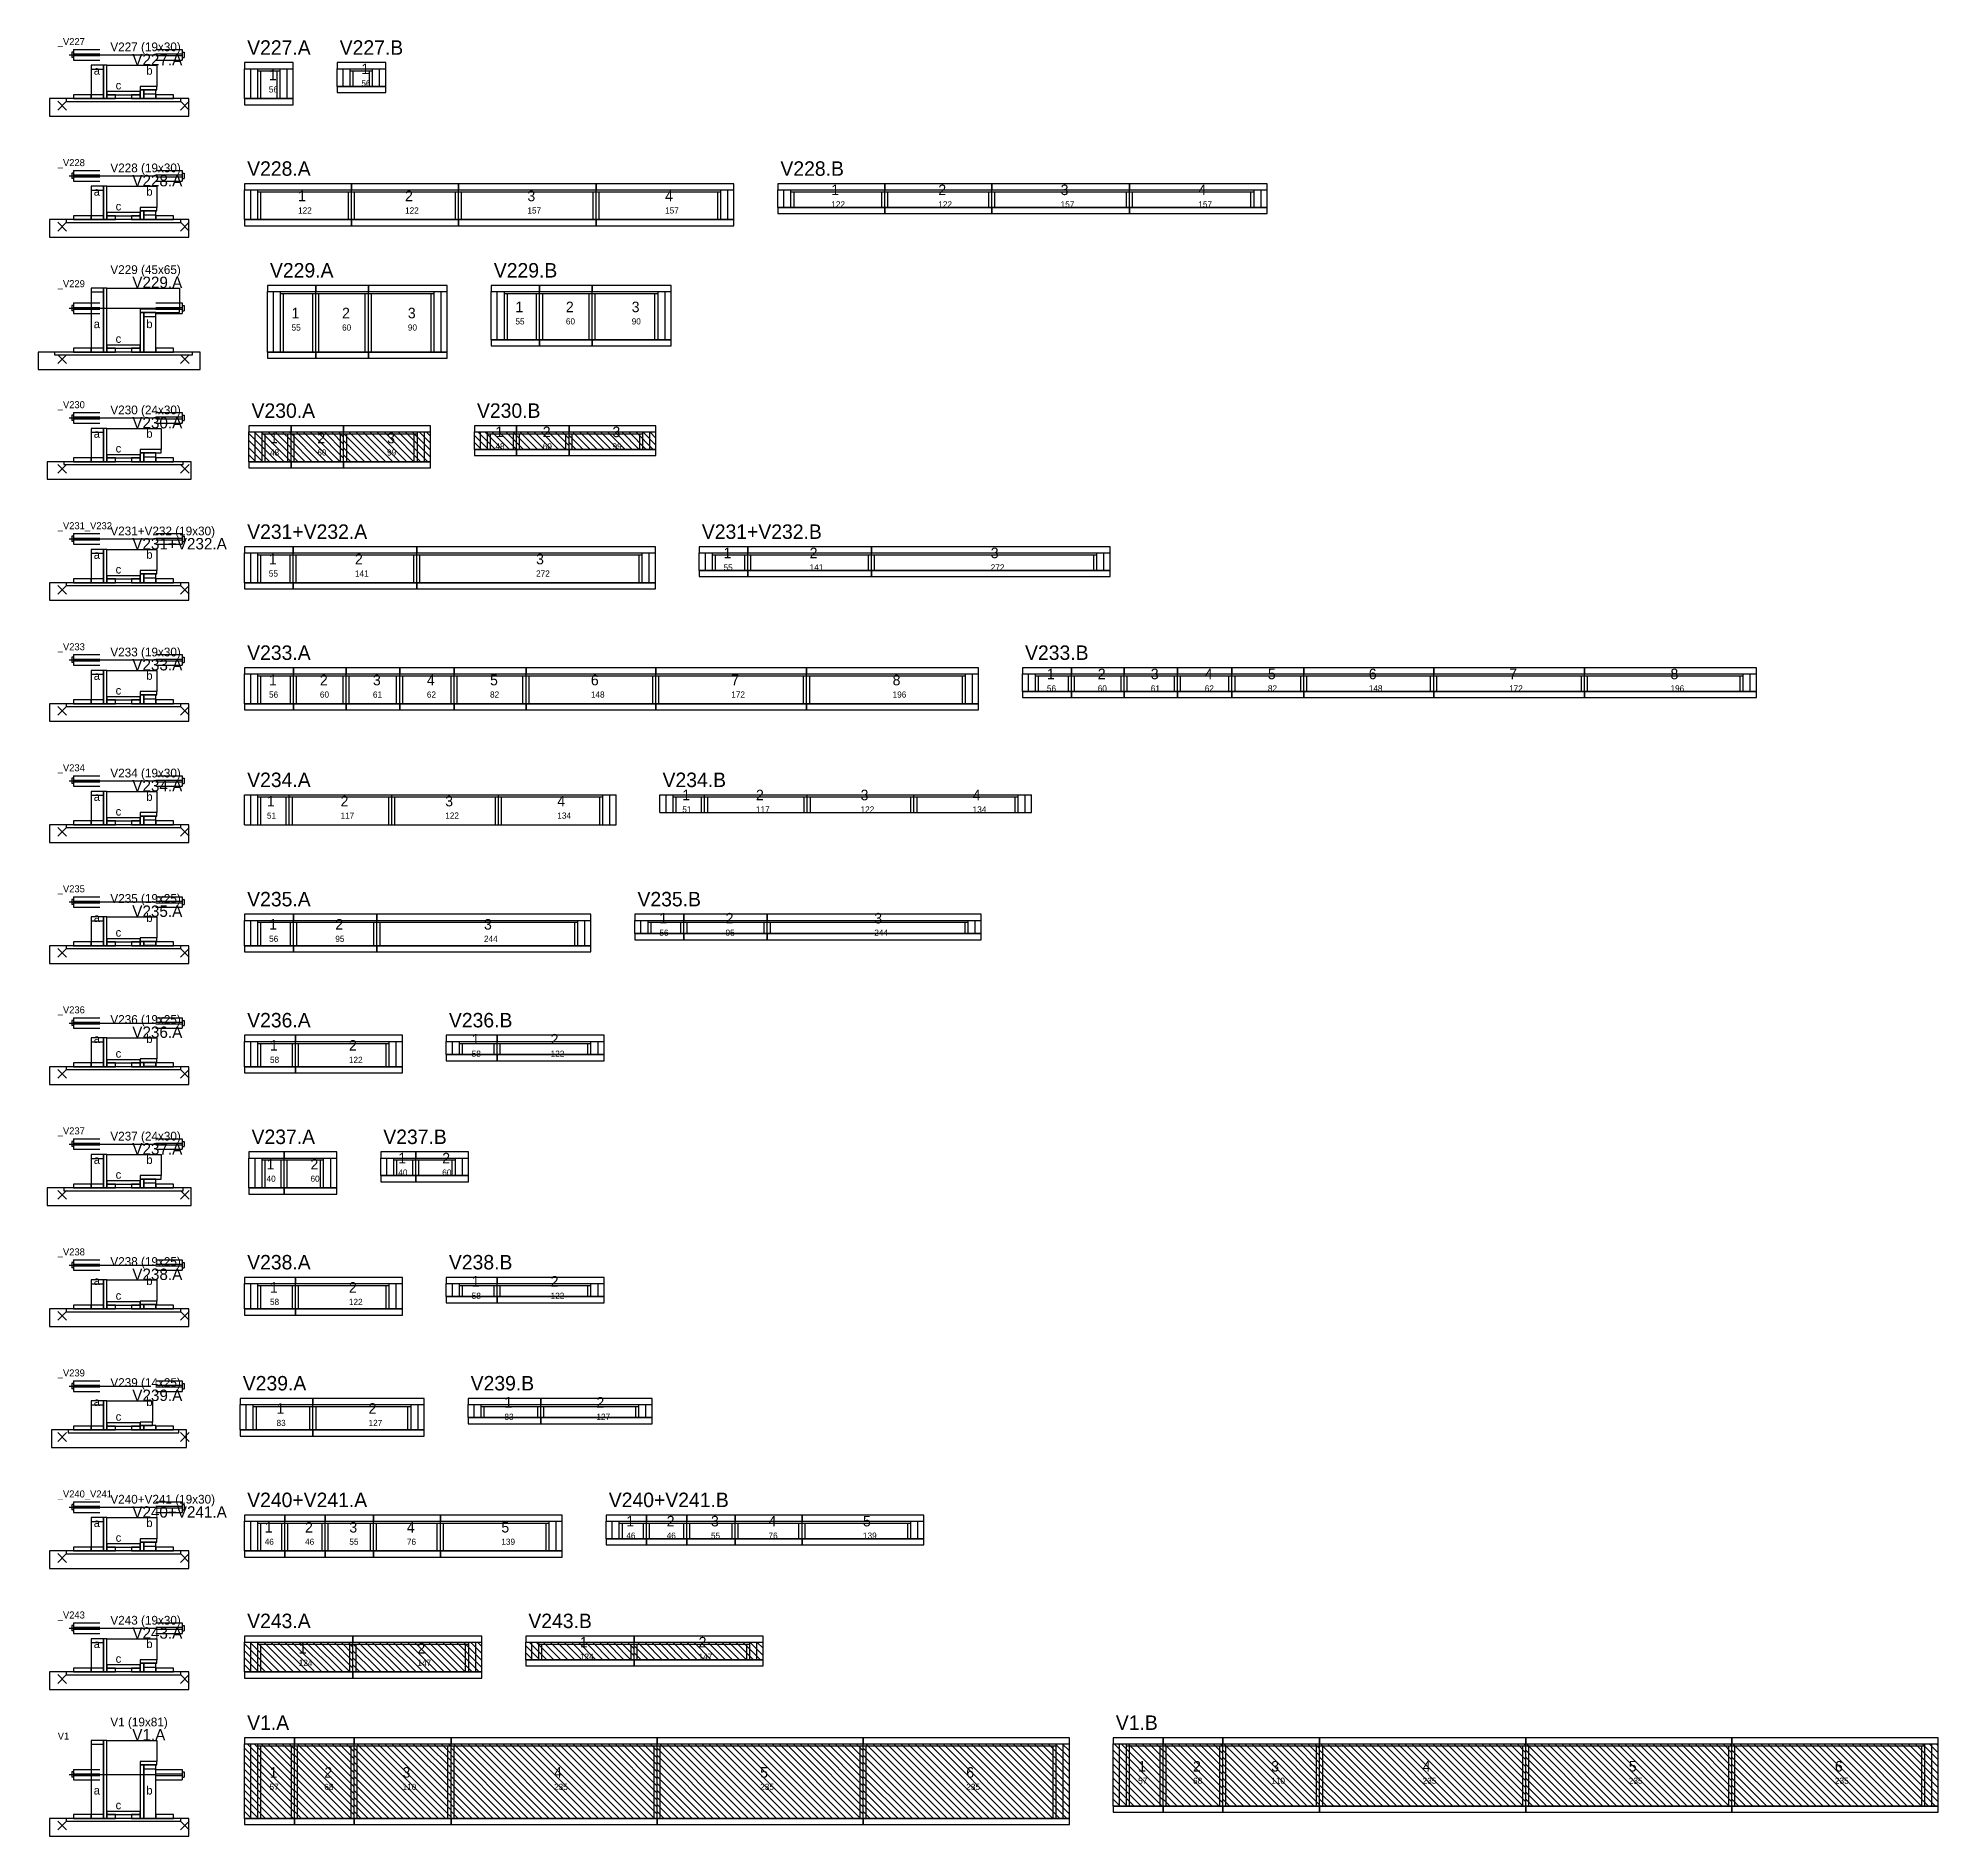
# Model space of a CAD drawing. Header units: metres. Extents: x -10 to 74425, y -2037 to 26.
# Drawn here: x 30669 to 32836, y -2037 to 13 of the extents above; entities that cross this region are included whole.
import ezdxf

# ---------------------------------------------------------------- set-up
doc = ezdxf.new("R2010")
doc.units = ezdxf.units.M
doc.layers.add('LABELS', color=3, linetype='Continuous')
doc.layers.add('VIGAS', color=7, linetype='Continuous')

msp = doc.modelspace()

# ---------------------------------------------------------------- texts
at = {"layer": 'LABELS'}
for s, p in [('_V227', (30692, 5)), ('_V228', (30692, -133)), ('_V229', (30692, -271)), ('_V230', (30692, -409)), ('_V231_V232', (30692, -547)), ('_V233', (30692, -685)), ('_V234', (30692, -823)), ('_V235', (30692, -961)), ('_V236', (30692, -1099)), ('_V237', (30692, -1237)), ('_V238', (30692, -1375)), ('_V239', (30692, -1513)), ('_V240_V241', (30692, -1651)), ('_V243', (30692, -1789)), ('V1', (30692, -1927))]:
    msp.add_text(s, height=8, dxfattribs=at).set_placement(p)
at = {"layer": 'VIGAS'}
for s, height, p in [('V227 (19x30)', 10, (30752, -2)), ('V227.A', 16.5, (30908, -6)), ('V227.B', 16.5, (31013.5, -6)), ('a', 9.6, (30733, -28.7)), ('V227.A', 13, (30777, -18)), ('b', 9.6, (30793, -28.7)), ('1', 12, (31038.2, -28)), ('c', 9.6, (30758, -45.5)), ('56', 7, (30932.7, -49)), ('1', 12, (30932.7, -35)), ('56', 7, (31038.2, -42)), ('V228 (19x30)', 10, (30752, -140)), ('V228.A', 16.5, (30908, -144)), ('V228.B', 16.5, (31516, -144)), ('V228.A', 13, (30777, -156)), ('a', 9.6, (30733, -166.7)), ('b', 9.6, (30793, -166.7)), ('1', 12, (30966, -173)), ('2', 12, (31088, -173)), ('3', 12, (31227.5, -173)), ('4', 12, (31384.5, -173)), ('122', 7, (31574, -180)), ('1', 12, (31574, -166)), ('122', 7, (31696, -180)), ('2', 12, (31696, -166)), ('3', 12, (31835.5, -166)), ('157', 7, (31835.5, -180)), ('4', 12, (31992.5, -166)), ('157', 7, (31992.5, -180)), ('c', 9.6, (30758, -183.5)), ('122', 7, (30966, -187)), ('122', 7, (31088, -187)), ('157', 7, (31227.5, -187)), ('157', 7, (31384.5, -187)), ('V229 (45x65)', 10, (30752, -256)), ('V229.A', 13, (30777, -272)), ('V229.A', 16.5, (30934, -260)), ('V229.B', 16.5, (31189.2, -260)), ('1', 12, (30958.6, -306.5)), ('2', 12, (31016.2, -306.5)), ('3', 12, (31091.2, -306.5)), ('1', 12, (31213.8, -299.5)), ('2', 12, (31271.4, -299.5)), ('3', 12, (31346.4, -299.5)), ('a', 9.6, (30733, -317.7)), ('b', 9.6, (30793, -317.7)), ('55', 7, (30958.6, -320.5)), ('60', 7, (31016.2, -320.5)), ('90', 7, (31091.2, -320.5)), ('55', 7, (31213.8, -313.5)), ('60', 7, (31271.4, -313.5)), ('90', 7, (31346.4, -313.5)), ('c', 9.6, (30758, -334.5)), ('V230 (24x30)', 10, (30752, -416)), ('V230.A', 16.5, (30913, -420)), ('V230.B', 16.5, (31170, -420)), ('V230.A', 13, (30777, -432)), ('b', 9.6, (30793, -442.7)), ('1', 12, (31191, -442)), ('2', 12, (31245, -442)), ('3', 12, (31324.5, -442)), ('a', 9.6, (30733, -442.7)), ('c', 9.6, (30758, -459.5)), ('1', 12, (30934, -449)), ('2', 12, (30988, -449)), ('3', 12, (31067.5, -449)), ('48', 7, (31191, -456)), ('60', 7, (31245, -456)), ('99', 7, (31324.5, -456)), ('48', 7, (30934, -463)), ('60', 7, (30988, -463)), ('99', 7, (31067.5, -463)), ('V231+V232.A', 16.5, (30908, -558)), ('V231+V232.B', 16.5, (31426.4, -558)), ('V231+V232 (19x30)', 10, (30752, -554)), ('V231+V232.A', 13, (30777, -570)), ('a', 9.6, (30733, -580.7)), ('b', 9.6, (30793, -580.7)), ('1', 12, (30932.7, -587)), ('2', 12, (31030.9, -587)), ('3', 12, (31237.4, -587)), ('1', 12, (31451.1, -580)), ('2', 12, (31549.3, -580)), ('3', 12, (31755.8, -580)), ('c', 9.6, (30758, -597.5)), ('55', 7, (30932.7, -601)), ('141', 7, (31030.9, -601)), ('272', 7, (31237.4, -601)), ('55', 7, (31451.1, -594)), ('141', 7, (31549.3, -594)), ('272', 7, (31755.8, -594)), ('V233 (19x30)', 10, (30752, -692)), ('V233.A', 16.5, (30908, -696)), ('V233.B', 16.5, (31794.9, -696)), ('a', 9.6, (30733, -718.7)), ('V233.A', 13, (30777, -708)), ('b', 9.6, (30793, -718.7)), ('1', 12, (30932.9, -725)), ('2', 12, (30990.9, -725)), ('3', 12, (31051.4, -725)), ('4', 12, (31112.9, -725)), ('5', 12, (31184.9, -725)), ('6', 12, (31299.9, -725)), ('7', 12, (31459.9, -725)), ('8', 12, (31643.9, -725)), ('1', 12, (31819.8, -718)), ('2', 12, (31877.8, -718)), ('3', 12, (31938.3, -718)), ('4', 12, (31999.8, -718)), ('5', 12, (32071.8, -718)), ('6', 12, (32186.8, -718)), ('7', 12, (32346.8, -718)), ('8', 12, (32530.8, -718)), ('c', 9.6, (30758, -735.5)), ('56', 7, (30932.9, -739)), ('60', 7, (30990.9, -739)), ('61', 7, (31051.4, -739)), ('62', 7, (31112.9, -739)), ('82', 7, (31184.9, -739)), ('148', 7, (31299.9, -739)), ('172', 7, (31459.9, -739)), ('196', 7, (31643.9, -739)), ('56', 7, (31819.8, -732)), ('60', 7, (31877.8, -732)), ('61', 7, (31938.3, -732)), ('62', 7, (31999.8, -732)), ('82', 7, (32071.8, -732)), ('148', 7, (32186.8, -732)), ('172', 7, (32346.8, -732)), ('196', 7, (32530.8, -732)), ('V234 (19x30)', 10, (30752, -830)), ('V234.A', 13, (30777, -846)), ('V234.A', 16.5, (30908, -841)), ('V234.B', 16.5, (31381.6, -841)), ('1', 12, (31404.1, -856)), ('2', 12, (31488.1, -856)), ('3', 12, (31607.4, -856)), ('4', 12, (31735.2, -856)), ('a', 9.6, (30733, -856.7)), ('c', 9.6, (30758, -873.5)), ('b', 9.6, (30793, -856.7)), ('1', 12, (30930.5, -863)), ('2', 12, (31014.5, -863)), ('3', 12, (31133.8, -863)), ('4', 12, (31261.6, -863)), ('51', 7, (31404.1, -870)), ('117', 7, (31488.1, -870)), ('122', 7, (31607.4, -870)), ('134', 7, (31735.2, -870)), ('51', 7, (30930.5, -877)), ('117', 7, (31014.5, -877)), ('122', 7, (31133.8, -877)), ('134', 7, (31261.6, -877)), ('V235 (19x25)', 10, (30752, -973)), ('V235.A', 16.5, (30908, -977)), ('V235.B', 16.5, (31353, -977)), ('a', 9.6, (30733, -994.7)), ('V235.A', 13, (30777, -989)), ('b', 9.6, (30793, -994.7)), ('1', 12, (30933, -1003.5)), ('2', 12, (31008.5, -1003.5)), ('3', 12, (31178, -1003.5)), ('1', 12, (31378, -996.5)), ('2', 12, (31453.5, -996.5)), ('3', 12, (31623, -996.5)), ('c', 9.6, (30758, -1011.5)), ('56', 7, (30933, -1017.5)), ('95', 7, (31008.5, -1017.5)), ('244', 7, (31178, -1017.5)), ('56', 7, (31378, -1010.5)), ('95', 7, (31453.5, -1010.5)), ('244', 7, (31623, -1010.5)), ('V236 (19x25)', 10, (30752, -1111)), ('V236.A', 16.5, (30908, -1115)), ('V236.B', 16.5, (31138, -1115)), ('a', 9.6, (30733, -1132.7)), ('V236.A', 13, (30777, -1127)), ('b', 9.6, (30793, -1132.7)), ('1', 12, (31164, -1134.5)), ('2', 12, (31254, -1134.5)), ('c', 9.6, (30758, -1149.5)), ('1', 12, (30934, -1141.5)), ('2', 12, (31024, -1141.5)), ('58', 7, (31164, -1148.5)), ('122', 7, (31254, -1148.5)), ('58', 7, (30934, -1155.5)), ('122', 7, (31024, -1155.5)), ('V237 (24x30)', 10, (30752, -1244)), ('V237.A', 16.5, (30913, -1248)), ('V237.B', 16.5, (31063.2, -1248)), ('V237.A', 13, (30777, -1260)), ('a', 9.6, (30733, -1270.7)), ('b', 9.6, (30793, -1270.7)), ('1', 12, (30930.1, -1277)), ('2', 12, (30980.2, -1277)), ('40', 7, (31080.3, -1284)), ('1', 12, (31080.3, -1270)), ('60', 7, (31130.4, -1284)), ('2', 12, (31130.4, -1270)), ('c', 9.6, (30758, -1287.5)), ('40', 7, (30930.1, -1291)), ('60', 7, (30980.2, -1291)), ('V238 (19x25)', 10, (30752, -1387)), ('V238.A', 16.5, (30908, -1391)), ('V238.B', 16.5, (31138, -1391)), ('a', 9.6, (30733, -1408.7)), ('V238.A', 13, (30777, -1403)), ('b', 9.6, (30793, -1408.7)), ('1', 12, (30934, -1417.5)), ('2', 12, (31024, -1417.5)), ('1', 12, (31164, -1410.5)), ('2', 12, (31254, -1410.5)), ('c', 9.6, (30758, -1425.5)), ('58', 7, (30934, -1431.5)), ('122', 7, (31024, -1431.5)), ('58', 7, (31164, -1424.5)), ('122', 7, (31254, -1424.5)), ('V239 (14x25)', 10, (30752, -1525)), ('V239.A', 16.5, (30903, -1529)), ('V239.B', 16.5, (31162.8, -1529)), ('V239.A', 13, (30777, -1541)), ('b', 9.6, (30793, -1546.7)), ('1', 12, (31201.3, -1548.5)), ('2', 12, (31306.2, -1548.5)), ('a', 9.6, (30733, -1546.7)), ('c', 9.6, (30758, -1563.5)), ('1', 12, (30941.5, -1555.5)), ('2', 12, (31046.4, -1555.5)), ('83', 7, (31201.3, -1562.5)), ('127', 7, (31306.2, -1562.5)), ('83', 7, (30941.5, -1569.5)), ('127', 7, (31046.4, -1569.5)), ('V240+V241.A', 16.5, (30908, -1662)), ('V240+V241.B', 16.5, (31320.3, -1662)), ('V240+V241 (19x30)', 10, (30752, -1658)), ('V240+V241.A', 13, (30777, -1674)), ('a', 9.6, (30733, -1684.7)), ('b', 9.6, (30793, -1684.7)), ('1', 12, (30928, -1691)), ('2', 12, (30974, -1691)), ('3', 12, (31024.5, -1691)), ('4', 12, (31090.1, -1691)), ('5', 12, (31197.8, -1691)), ('1', 12, (31340.3, -1684)), ('2', 12, (31386.3, -1684)), ('3', 12, (31436.8, -1684)), ('4', 12, (31502.4, -1684)), ('5', 12, (31610.1, -1684)), ('c', 9.6, (30758, -1701.5)), ('46', 7, (30928, -1705)), ('46', 7, (30974, -1705)), ('55', 7, (31024.5, -1705)), ('76', 7, (31090.1, -1705)), ('139', 7, (31197.8, -1705)), ('46', 7, (31340.3, -1698)), ('46', 7, (31386.3, -1698)), ('55', 7, (31436.8, -1698)), ('76', 7, (31502.4, -1698)), ('139', 7, (31610.1, -1698)), ('V243 (19x30)', 10, (30752, -1796)), ('V243.A', 16.5, (30908, -1800)), ('V243.B', 16.5, (31228.6, -1800)), ('a', 9.6, (30733, -1822.7)), ('V243.A', 13, (30777, -1812)), ('b', 9.6, (30793, -1822.7)), ('1', 12, (30966.8, -1829)), ('2', 12, (31102.1, -1829)), ('1', 12, (31287.4, -1822)), ('2', 12, (31422.7, -1822)), ('c', 9.6, (30758, -1839.5)), ('124', 7, (30966.8, -1843)), ('147', 7, (31102.1, -1843)), ('124', 7, (31287.4, -1836)), ('147', 7, (31422.7, -1836)), ('V1 (19x81)', 10, (30752, -1912)), ('V1.A', 16.5, (30908, -1916)), ('V1.B', 16.5, (31898.4, -1916)), ('V1.A', 13, (30777, -1928)), ('1', 12, (30933.5, -1970.5)), ('2', 12, (30996, -1970.5)), ('3', 12, (31085.2, -1970.5)), ('4', 12, (31257.9, -1970.5)), ('5', 12, (31492.9, -1970.5)), ('6', 12, (31727.9, -1970.5)), ('57', 7, (31923.9, -1977.5)), ('1', 12, (31923.9, -1963.5)), ('68', 7, (31986.4, -1977.5)), ('2', 12, (31986.4, -1963.5)), ('3', 12, (32075.6, -1963.5)), ('110', 7, (32075.6, -1977.5)), ('4', 12, (32248.3, -1963.5)), ('235', 7, (32248.3, -1977.5)), ('235', 7, (32483.3, -1977.5)), ('5', 12, (32483.3, -1963.5)), ('235', 7, (32718.3, -1977.5)), ('6', 12, (32718.3, -1963.5)), ('a', 9.6, (30733, -1989.7)), ('b', 9.6, (30793, -1989.7)), ('57', 7, (30933.5, -1984.5)), ('68', 7, (30996, -1984.5)), ('110', 7, (31085.2, -1984.5)), ('235', 7, (31257.9, -1984.5)), ('235', 7, (31492.9, -1984.5)), ('235', 7, (31727.9, -1984.5)), ('c', 9.6, (30758, -2006.5))]:
    msp.add_text(s, height=height, dxfattribs=at).set_placement(p)

# ---------------------------------------------------------------- linework, layer by layer
at = {"layer": 'VIGAS'}
for p, q in [((30710, 0), (30740, 0)), ((30710, 0), (30710, -12)), ((30804, 0), (30834, 0)), ((30834, 0), (30834, -12)), ((30705, -6), (30803, -6)), ((30708, -3), (30708, -9)), ((30710, -3), (30708, -3)), ((30710, -9), (30708, -9)), ((30710, -5), (30740, -5)), ((30710, -7), (30740, -7)), ((30710, -12), (30740, -12)), ((30804, -5), (30834, -5)), ((30804, -7), (30834, -7)), ((30804, -12), (30834, -12)), ((30834, -3), (30836, -3)), ((30834, -9), (30836, -9)), ((30836, -3), (30836, -9)), ((30905, -22), (30960.5, -22)), ((30905, -56), (30905, -22)), ((30912, -56), (30912, -22)), ((30920, -56), (30920, -22)), ((30920, -24.2), (30945.5, -24.2)), ((30923.5, -56), (30923.5, -24.2)), ((30942, -56), (30942, -24.2)), ((30945.5, -56), (30945.5, -22)), ((30953.5, -56), (30953.5, -22)), ((30960.5, -56), (30960.5, -22)), ((31010.5, -22), (31066, -22)), ((31010.5, -42), (31010.5, -22)), ((31010.5, -42), (31066, -42)), ((31017.5, -42), (31017.5, -22)), ((31025.5, -42), (31025.5, -22)), ((31025.5, -24.2), (31051, -24.2)), ((31025.5, -42), (31029, -42)), ((31029, -42), (31029, -24.2)), ((31047.5, -42), (31047.5, -24.2)), ((31047.5, -42), (31051, -42)), ((31051, -42), (31051, -22)), ((31059, -42), (31059, -22)), ((31066, -42), (31066, -22)), ((30692, -69), (30702, -59)), ((30692, -59), (30702, -69)), ((30832, -69), (30842, -59)), ((30832, -59), (30842, -69)), ((30905, -56), (30960.5, -56)), ((30920, -56), (30923.5, -56)), ((30942, -56), (30945.5, -56)), ((30705, -144), (30803, -144)), ((30708, -141), (30708, -147)), ((30710, -141), (30708, -141)), ((30710, -147), (30708, -147)), ((30710, -138), (30740, -138)), ((30710, -138), (30710, -150)), ((30710, -143), (30740, -143)), ((30710, -145), (30740, -145)), ((30710, -150), (30740, -150)), ((30804, -138), (30834, -138)), ((30804, -143), (30834, -143)), ((30804, -145), (30834, -145)), ((30804, -150), (30834, -150)), ((30834, -138), (30834, -150)), ((30834, -141), (30836, -141)), ((30834, -147), (30836, -147)), ((30836, -141), (30836, -147)), ((30905, -160), (31027, -160)), ((30905, -194), (30905, -160)), ((30912, -194), (30912, -160)), ((30920, -194), (30920, -160)), ((30920, -162.2), (31027, -162.2)), ((30923.5, -194), (30923.5, -162.2)), ((31023.5, -194), (31023.5, -162.2)), ((31027, -194), (31027, -160)), ((31027, -194), (31027, -160)), ((31027, -160), (31149, -160)), ((31027, -194), (31027, -160)), ((31027, -194), (31027, -160)), ((31027, -194), (31027, -160)), ((31027, -162.2), (31149, -162.2)), ((31030.5, -194), (31030.5, -162.2)), ((31145.5, -194), (31145.5, -162.2)), ((31149, -194), (31149, -160)), ((31149, -194), (31149, -160)), ((31149, -160), (31306, -160)), ((31149, -194), (31149, -160)), ((31149, -194), (31149, -160)), ((31149, -194), (31149, -160)), ((31149, -162.2), (31306, -162.2)), ((31152.5, -194), (31152.5, -162.2)), ((31302.5, -194), (31302.5, -162.2)), ((31306, -194), (31306, -160)), ((31306, -194), (31306, -160)), ((31306, -160), (31463, -160)), ((31306, -194), (31306, -160)), ((31306, -194), (31306, -160)), ((31306, -194), (31306, -160)), ((31306, -162.2), (31448, -162.2)), ((31309.5, -194), (31309.5, -162.2)), ((31444.5, -194), (31444.5, -162.2)), ((31448, -194), (31448, -160)), ((31456, -194), (31456, -160)), ((31463, -194), (31463, -160)), ((31513, -160), (31635, -160)), ((31513, -180), (31513, -160)), ((31520, -180), (31520, -160)), ((31528, -180), (31528, -160)), ((31528, -162.2), (31635, -162.2)), ((31531.5, -180), (31531.5, -162.2)), ((31631.5, -180), (31631.5, -162.2)), ((31635, -180), (31635, -160)), ((31635, -180), (31635, -160)), ((31635, -160), (31757, -160)), ((31635, -180), (31635, -160)), ((31635, -180), (31635, -160)), ((31635, -180), (31635, -160)), ((31635, -162.2), (31757, -162.2)), ((31638.5, -180), (31638.5, -162.2)), ((31753.5, -180), (31753.5, -162.2)), ((31757, -180), (31757, -160)), ((31757, -180), (31757, -160)), ((31757, -160), (31914, -160)), ((31757, -180), (31757, -160)), ((31757, -180), (31757, -160)), ((31757, -180), (31757, -160)), ((31757, -162.2), (31914, -162.2)), ((31760.5, -180), (31760.5, -162.2)), ((31910.5, -180), (31910.5, -162.2)), ((31914, -180), (31914, -160)), ((31914, -180), (31914, -160)), ((31914, -160), (32071, -160)), ((31914, -180), (31914, -160)), ((31914, -180), (31914, -160)), ((31914, -180), (31914, -160)), ((31914, -162.2), (32056, -162.2)), ((31917.5, -180), (31917.5, -162.2)), ((32052.5, -180), (32052.5, -162.2)), ((32056, -180), (32056, -160)), ((32064, -180), (32064, -160)), ((32071, -180), (32071, -160)), ((30905, -194), (31027, -194)), ((30920, -194), (30923.5, -194)), ((31023.5, -194), (31027, -194)), ((31027, -194), (31149, -194)), ((31027, -194), (31030.5, -194)), ((31145.5, -194), (31149, -194)), ((31149, -194), (31306, -194)), ((31149, -194), (31152.5, -194)), ((31302.5, -194), (31306, -194)), ((31306, -194), (31463, -194)), ((31306, -194), (31309.5, -194)), ((31444.5, -194), (31448, -194)), ((31513, -180), (31635, -180)), ((31528, -180), (31531.5, -180)), ((31631.5, -180), (31635, -180)), ((31635, -180), (31757, -180)), ((31635, -180), (31638.5, -180)), ((31753.5, -180), (31757, -180)), ((31757, -180), (31914, -180)), ((31757, -180), (31760.5, -180)), ((31910.5, -180), (31914, -180)), ((31914, -180), (32071, -180)), ((31914, -180), (31917.5, -180)), ((32052.5, -180), (32056, -180)), ((30692, -207), (30702, -197)), ((30692, -197), (30702, -207)), ((30832, -207), (30842, -197)), ((30832, -197), (30842, -207)), ((30931, -276), (30986.2, -276)), ((30931, -345), (30931, -276)), ((30938, -345), (30938, -276)), ((30946, -345), (30946, -276)), ((30946, -278.2), (30986.2, -278.2)), ((30949.5, -345), (30949.5, -278.2)), ((30982.7, -345), (30982.7, -278.2)), ((30986.2, -345), (30986.2, -276)), ((30986.2, -345), (30986.2, -276)), ((30986.2, -276), (31046.2, -276)), ((30986.2, -345), (30986.2, -276)), ((30986.2, -345), (30986.2, -276)), ((30986.2, -345), (30986.2, -276)), ((30986.2, -278.2), (31046.2, -278.2)), ((30989.7, -345), (30989.7, -278.2)), ((31042.7, -345), (31042.7, -278.2)), ((31046.2, -345), (31046.2, -276)), ((31046.2, -345), (31046.2, -276)), ((31046.2, -276), (31136.2, -276)), ((31046.2, -345), (31046.2, -276)), ((31046.2, -345), (31046.2, -276)), ((31046.2, -345), (31046.2, -276)), ((31046.2, -278.2), (31121.2, -278.2)), ((31049.7, -345), (31049.7, -278.2)), ((31117.7, -345), (31117.7, -278.2)), ((31121.2, -345), (31121.2, -276)), ((31129.2, -345), (31129.2, -276)), ((31136.2, -345), (31136.2, -276)), ((31186.2, -276), (31241.4, -276)), ((31186.2, -331), (31186.2, -276)), ((31193.2, -331), (31193.2, -276)), ((31201.2, -331), (31201.2, -276)), ((31201.2, -278.2), (31241.4, -278.2)), ((31204.7, -331), (31204.7, -278.2)), ((31237.9, -331), (31237.9, -278.2)), ((31241.4, -331), (31241.4, -276)), ((31241.4, -331), (31241.4, -276)), ((31241.4, -276), (31301.4, -276)), ((31241.4, -331), (31241.4, -276)), ((31241.4, -331), (31241.4, -276)), ((31241.4, -331), (31241.4, -276)), ((31241.4, -278.2), (31301.4, -278.2)), ((31244.9, -331), (31244.9, -278.2)), ((31297.9, -331), (31297.9, -278.2)), ((31301.4, -331), (31301.4, -276)), ((31301.4, -331), (31301.4, -276)), ((31301.4, -276), (31391.4, -276)), ((31301.4, -331), (31301.4, -276)), ((31301.4, -331), (31301.4, -276)), ((31301.4, -331), (31301.4, -276)), ((31301.4, -278.2), (31376.4, -278.2)), ((31304.9, -331), (31304.9, -278.2)), ((31372.9, -331), (31372.9, -278.2)), ((31376.4, -331), (31376.4, -276)), ((31384.4, -331), (31384.4, -276)), ((31391.4, -331), (31391.4, -276)), ((30705, -295), (30829, -295)), ((30708, -292), (30708, -298)), ((30710, -292), (30708, -292)), ((30710, -298), (30708, -298)), ((30710, -289), (30740, -289)), ((30710, -289), (30710, -301)), ((30710, -294), (30740, -294)), ((30710, -296), (30740, -296)), ((30710, -301), (30740, -301)), ((30804, -289), (30834, -289)), ((30804, -294), (30834, -294)), ((30804, -296), (30834, -296)), ((30804, -301), (30834, -301)), ((30834, -289), (30834, -301)), ((30834, -292), (30836, -292)), ((30834, -298), (30836, -298)), ((30836, -292), (30836, -298)), ((30931, -345), (30986.2, -345)), ((30946, -345), (30949.5, -345)), ((30982.7, -345), (30986.2, -345)), ((30986.2, -345), (31046.2, -345)), ((30986.2, -345), (30989.7, -345)), ((31042.7, -345), (31046.2, -345)), ((31046.2, -345), (31136.2, -345)), ((31046.2, -345), (31049.7, -345)), ((31117.7, -345), (31121.2, -345)), ((31186.2, -331), (31241.4, -331)), ((31201.2, -331), (31204.7, -331)), ((31237.9, -331), (31241.4, -331)), ((31241.4, -331), (31301.4, -331)), ((31241.4, -331), (31244.9, -331)), ((31297.9, -331), (31301.4, -331)), ((31301.4, -331), (31391.4, -331)), ((31301.4, -331), (31304.9, -331)), ((31372.9, -331), (31376.4, -331)), ((30692, -358), (30702, -348)), ((30692, -348), (30702, -358)), ((30832, -358), (30842, -348)), ((30832, -348), (30842, -358)), ((30705, -420), (30808, -420)), ((30708, -417), (30708, -423)), ((30710, -417), (30708, -417)), ((30710, -423), (30708, -423)), ((30710, -414), (30740, -414)), ((30710, -414), (30710, -426)), ((30710, -419), (30740, -419)), ((30710, -421), (30740, -421)), ((30710, -426), (30740, -426)), ((30804, -414), (30834, -414)), ((30804, -419), (30834, -419)), ((30804, -421), (30834, -421)), ((30804, -426), (30834, -426)), ((30834, -414), (30834, -426)), ((30834, -417), (30836, -417)), ((30834, -423), (30836, -423)), ((30836, -417), (30836, -423)), ((30910, -436), (30958, -436)), ((30910, -470), (30910, -436)), ((30942, -470), (30910, -438)), ((30934, -470), (30910, -446)), ((30926, -470), (30910, -454)), ((30950, -470), (30916, -436)), ((30917, -470), (30917, -436)), ((30958, -470), (30924, -436)), ((30925, -470), (30925, -436)), ((30925, -438.2), (30958, -438.2)), ((30928.5, -470), (30928.5, -438.2)), ((30958, -462), (30932, -436)), ((30958, -454), (30940, -436)), ((30958, -446), (30948, -436)), ((30954.5, -470), (30954.5, -438.2)), ((30958, -438), (30956, -436)), ((30958, -470), (30958, -436)), ((30958, -470), (30958, -436)), ((30958, -436), (31018, -436)), ((30958, -470), (30958, -436)), ((30958, -470), (30958, -436)), ((30958, -470), (30958, -436)), ((30990, -470), (30958, -438)), ((30958, -438.2), (31018, -438.2)), ((30982, -470), (30958, -446)), ((30974, -470), (30958, -454)), ((30961.5, -470), (30961.5, -438.2)), ((30998, -470), (30964, -436)), ((31006, -470), (30972, -436)), ((31014, -470), (30980, -436)), ((31018, -466), (30988, -436)), ((31018, -458), (30996, -436)), ((31018, -450), (31004, -436)), ((31018, -442), (31012, -436)), ((31014.5, -470), (31014.5, -438.2)), ((31018, -470), (31018, -436)), ((31018, -470), (31018, -436)), ((31018, -436), (31117, -436)), ((31018, -470), (31018, -436)), ((31018, -470), (31018, -436)), ((31018, -470), (31018, -436)), ((31050, -470), (31018, -438)), ((31018, -438.2), (31102, -438.2)), ((31042, -470), (31018, -446)), ((31034, -470), (31018, -454)), ((31021.5, -470), (31021.5, -438.2)), ((31058, -470), (31024, -436)), ((31066, -470), (31032, -436)), ((31074, -470), (31040, -436)), ((31082, -470), (31048, -436)), ((31090, -470), (31056, -436)), ((31098, -470), (31064, -436)), ((31106, -470), (31072, -436)), ((31114, -470), (31080, -436)), ((31117, -465), (31088, -436)), ((31117, -457), (31096, -436)), ((31098.5, -470), (31098.5, -438.2)), ((31102, -470), (31102, -436)), ((31117, -449), (31104, -436)), ((31110, -470), (31110, -436)), ((31117, -441), (31112, -436)), ((31117, -470), (31117, -436)), ((31167, -436), (31215, -436)), ((31167, -456), (31167, -436)), ((31183, -456), (31167, -440)), ((31175, -456), (31167, -448)), ((31191, -456), (31171, -436)), ((31174, -456), (31174, -436)), ((31199, -456), (31179, -436)), ((31182, -456), (31182, -436)), ((31182, -438.2), (31215, -438.2)), ((31185.5, -456), (31185.5, -438.2)), ((31207, -456), (31187, -436)), ((31215, -456), (31195, -436)), ((31215, -448), (31203, -436)), ((31215, -440), (31211, -436)), ((31211.5, -456), (31211.5, -438.2)), ((31215, -456), (31215, -436)), ((31215, -456), (31215, -436)), ((31215, -436), (31275, -436)), ((31215, -456), (31215, -436)), ((31215, -456), (31215, -436)), ((31215, -456), (31215, -436)), ((31215, -438.2), (31275, -438.2)), ((31231, -456), (31215, -440)), ((31223, -456), (31215, -448)), ((31218.5, -456), (31218.5, -438.2)), ((31239, -456), (31219, -436)), ((31247, -456), (31227, -436)), ((31255, -456), (31235, -436)), ((31263, -456), (31243, -436)), ((31271, -456), (31251, -436)), ((31275, -452), (31259, -436)), ((31275, -444), (31267, -436)), ((31271.5, -456), (31271.5, -438.2)), ((31275, -456), (31275, -436)), ((31275, -456), (31275, -436)), ((31275, -436), (31374, -436)), ((31275, -456), (31275, -436)), ((31275, -456), (31275, -436)), ((31275, -456), (31275, -436)), ((31275, -436), (31275, -436)), ((31275, -438.2), (31359, -438.2)), ((31291, -456), (31275, -440)), ((31283, -456), (31275, -448)), ((31278.5, -456), (31278.5, -438.2)), ((31299, -456), (31279, -436)), ((31307, -456), (31287, -436)), ((31315, -456), (31295, -436)), ((31323, -456), (31303, -436)), ((31331, -456), (31311, -436)), ((31339, -456), (31319, -436)), ((31347, -456), (31327, -436)), ((31355, -456), (31335, -436)), ((31363, -456), (31343, -436)), ((31371, -456), (31351, -436)), ((31355.5, -456), (31355.5, -438.2)), ((31359, -456), (31359, -436)), ((31374, -451), (31359, -436)), ((31367, -456), (31367, -436)), ((31374, -443), (31367, -436)), ((31374, -456), (31374, -436)), ((30692, -483), (30702, -473)), ((30692, -473), (30702, -483)), ((30832, -483), (30842, -473)), ((30832, -473), (30842, -483)), ((30918, -470), (30910, -462)), ((30910, -470), (30958, -470)), ((30910, -470), (30910, -470)), ((30925, -470), (30928.5, -470)), ((30954.5, -470), (30958, -470)), ((30966, -470), (30958, -462)), ((30958, -470), (31018, -470)), ((30958, -470), (30961.5, -470)), ((30958, -470), (30958, -470)), ((31014.5, -470), (31018, -470)), ((31026, -470), (31018, -462)), ((31018, -470), (31117, -470)), ((31018, -470), (31021.5, -470)), ((31018, -470), (31018, -470)), ((31098.5, -470), (31102, -470)), ((31167, -456), (31215, -456)), ((31167, -456), (31167, -456)), ((31182, -456), (31185.5, -456)), ((31211.5, -456), (31215, -456)), ((31215, -456), (31275, -456)), ((31215, -456), (31218.5, -456)), ((31215, -456), (31215, -456)), ((31271.5, -456), (31275, -456)), ((31275, -456), (31374, -456)), ((31275, -456), (31278.5, -456)), ((31275, -456), (31275, -456)), ((31355.5, -456), (31359, -456)), ((30705, -558), (30803, -558)), ((30708, -555), (30708, -561)), ((30710, -555), (30708, -555)), ((30710, -561), (30708, -561)), ((30710, -552), (30740, -552)), ((30710, -552), (30710, -564)), ((30710, -557), (30740, -557)), ((30710, -559), (30740, -559)), ((30804, -552), (30834, -552)), ((30804, -557), (30834, -557)), ((30804, -559), (30834, -559)), ((30834, -552), (30834, -564)), ((30834, -555), (30836, -555)), ((30834, -561), (30836, -561)), ((30836, -555), (30836, -561)), ((30710, -564), (30740, -564)), ((30804, -564), (30834, -564)), ((30905, -574), (30960.4, -574)), ((30905, -608), (30905, -574)), ((30912, -608), (30912, -574)), ((30920, -608), (30920, -574)), ((30920, -576.2), (30960.4, -576.2)), ((30923.5, -608), (30923.5, -576.2)), ((30956.9, -608), (30956.9, -576.2)), ((30960.4, -608), (30960.4, -574)), ((30960.4, -608), (30960.4, -574)), ((30960.4, -574), (31101.4, -574)), ((30960.4, -608), (30960.4, -574)), ((30960.4, -608), (30960.4, -574)), ((30960.4, -608), (30960.4, -574)), ((30960.4, -576.2), (31101.4, -576.2)), ((30963.9, -608), (30963.9, -576.2)), ((31097.9, -608), (31097.9, -576.2)), ((31101.4, -608), (31101.4, -574)), ((31101.4, -608), (31101.4, -574)), ((31101.4, -574), (31373.4, -574)), ((31101.4, -608), (31101.4, -574)), ((31101.4, -608), (31101.4, -574)), ((31101.4, -608), (31101.4, -574)), ((31101.4, -576.2), (31358.4, -576.2)), ((31104.9, -608), (31104.9, -576.2)), ((31354.9, -608), (31354.9, -576.2)), ((31358.4, -608), (31358.4, -574)), ((31366.4, -608), (31366.4, -574)), ((31373.4, -608), (31373.4, -574)), ((31423.4, -574), (31478.8, -574)), ((31423.4, -594), (31423.4, -574)), ((31430.4, -594), (31430.4, -574)), ((31438.4, -594), (31438.4, -574)), ((31438.4, -576.2), (31478.8, -576.2)), ((31441.9, -594), (31441.9, -576.2)), ((31475.3, -594), (31475.3, -576.2)), ((31478.8, -594), (31478.8, -574)), ((31478.8, -594), (31478.8, -574)), ((31478.8, -574), (31619.8, -574)), ((31478.8, -594), (31478.8, -574)), ((31478.8, -594), (31478.8, -574)), ((31478.8, -594), (31478.8, -574)), ((31478.8, -576.2), (31619.8, -576.2)), ((31482.3, -594), (31482.3, -576.2)), ((31616.3, -594), (31616.3, -576.2)), ((31619.8, -594), (31619.8, -574)), ((31619.8, -594), (31619.8, -574)), ((31619.8, -574), (31891.8, -574)), ((31619.8, -594), (31619.8, -574)), ((31619.8, -594), (31619.8, -574)), ((31619.8, -594), (31619.8, -574)), ((31619.8, -576.2), (31876.8, -576.2)), ((31623.3, -594), (31623.3, -576.2)), ((31873.3, -594), (31873.3, -576.2)), ((31876.8, -594), (31876.8, -574)), ((31884.8, -594), (31884.8, -574)), ((31891.8, -594), (31891.8, -574)), ((31423.4, -594), (31478.8, -594)), ((31438.4, -594), (31441.9, -594)), ((31475.3, -594), (31478.8, -594)), ((31478.8, -594), (31619.8, -594)), ((31478.8, -594), (31482.3, -594)), ((31616.3, -594), (31619.8, -594)), ((31619.8, -594), (31891.8, -594)), ((31619.8, -594), (31623.3, -594)), ((31873.3, -594), (31876.8, -594)), ((30692, -621), (30702, -611)), ((30692, -611), (30702, -621)), ((30832, -621), (30842, -611)), ((30832, -611), (30842, -621)), ((30905, -608), (30960.4, -608)), ((30920, -608), (30923.5, -608)), ((30956.9, -608), (30960.4, -608)), ((30960.4, -608), (31101.4, -608)), ((30960.4, -608), (30963.9, -608)), ((31097.9, -608), (31101.4, -608)), ((31101.4, -608), (31373.4, -608)), ((31101.4, -608), (31104.9, -608)), ((31354.9, -608), (31358.4, -608)), ((30708, -693), (30708, -699)), ((30710, -693), (30708, -693)), ((30710, -690), (30740, -690)), ((30710, -690), (30710, -702)), ((30804, -690), (30834, -690)), ((30834, -690), (30834, -702)), ((30834, -693), (30836, -693)), ((30836, -693), (30836, -699)), ((30705, -696), (30803, -696)), ((30710, -699), (30708, -699)), ((30710, -695), (30740, -695)), ((30710, -697), (30740, -697)), ((30710, -702), (30740, -702)), ((30804, -695), (30834, -695)), ((30804, -697), (30834, -697)), ((30804, -702), (30834, -702)), ((30834, -699), (30836, -699)), ((30905, -712), (30960.9, -712)), ((30905, -746), (30905, -712)), ((30912, -746), (30912, -712)), ((30920, -746), (30920, -712)), ((30920, -714.2), (30960.9, -714.2)), ((30923.5, -746), (30923.5, -714.2)), ((30957.4, -746), (30957.4, -714.2)), ((30960.9, -746), (30960.9, -712)), ((30960.9, -746), (30960.9, -712)), ((30960.9, -712), (31020.9, -712)), ((30960.9, -746), (30960.9, -712)), ((30960.9, -746), (30960.9, -712)), ((30960.9, -746), (30960.9, -712)), ((30960.9, -714.2), (31020.9, -714.2)), ((30964.4, -746), (30964.4, -714.2)), ((31017.4, -746), (31017.4, -714.2)), ((31020.9, -746), (31020.9, -712)), ((31020.9, -746), (31020.9, -712)), ((31020.9, -712), (31081.9, -712)), ((31020.9, -746), (31020.9, -712)), ((31020.9, -746), (31020.9, -712)), ((31020.9, -746), (31020.9, -712)), ((31020.9, -714.2), (31081.9, -714.2)), ((31024.4, -746), (31024.4, -714.2)), ((31078.4, -746), (31078.4, -714.2)), ((31081.9, -746), (31081.9, -712)), ((31081.9, -746), (31081.9, -712)), ((31081.9, -712), (31143.9, -712)), ((31081.9, -746), (31081.9, -712)), ((31081.9, -746), (31081.9, -712)), ((31081.9, -746), (31081.9, -712)), ((31081.9, -714.2), (31143.9, -714.2)), ((31085.4, -746), (31085.4, -714.2)), ((31140.4, -746), (31140.4, -714.2)), ((31143.9, -746), (31143.9, -712)), ((31143.9, -746), (31143.9, -712)), ((31143.9, -712), (31225.9, -712)), ((31143.9, -746), (31143.9, -712)), ((31143.9, -746), (31143.9, -712)), ((31143.9, -746), (31143.9, -712)), ((31143.9, -714.2), (31225.9, -714.2)), ((31147.4, -746), (31147.4, -714.2)), ((31222.4, -746), (31222.4, -714.2)), ((31225.9, -746), (31225.9, -712)), ((31225.9, -746), (31225.9, -712)), ((31225.9, -712), (31373.9, -712)), ((31225.9, -746), (31225.9, -712)), ((31225.9, -746), (31225.9, -712)), ((31225.9, -746), (31225.9, -712)), ((31225.9, -714.2), (31373.9, -714.2)), ((31229.4, -746), (31229.4, -714.2)), ((31370.4, -746), (31370.4, -714.2)), ((31373.9, -746), (31373.9, -712)), ((31373.9, -746), (31373.9, -712)), ((31373.9, -712), (31545.9, -712)), ((31373.9, -746), (31373.9, -712)), ((31373.9, -746), (31373.9, -712)), ((31373.9, -746), (31373.9, -712)), ((31373.9, -714.2), (31545.9, -714.2)), ((31377.4, -746), (31377.4, -714.2)), ((31542.4, -746), (31542.4, -714.2)), ((31545.9, -746), (31545.9, -712)), ((31545.9, -746), (31545.9, -712)), ((31545.9, -712), (31741.9, -712)), ((31545.9, -746), (31545.9, -712)), ((31545.9, -746), (31545.9, -712)), ((31545.9, -746), (31545.9, -712)), ((31545.9, -714.2), (31726.9, -714.2)), ((31549.4, -746), (31549.4, -714.2)), ((31723.4, -746), (31723.4, -714.2)), ((31726.9, -746), (31726.9, -712)), ((31734.9, -746), (31734.9, -712)), ((31741.9, -746), (31741.9, -712)), ((31791.9, -712), (31847.8, -712)), ((31791.9, -732), (31791.9, -712)), ((31798.9, -732), (31798.9, -712)), ((31806.9, -732), (31806.9, -712)), ((31806.9, -714.2), (31847.8, -714.2)), ((31810.4, -732), (31810.4, -714.2)), ((31844.3, -732), (31844.3, -714.2)), ((31847.8, -732), (31847.8, -712)), ((31847.8, -732), (31847.8, -712)), ((31847.8, -712), (31907.8, -712)), ((31847.8, -732), (31847.8, -712)), ((31847.8, -732), (31847.8, -712)), ((31847.8, -732), (31847.8, -712)), ((31847.8, -714.2), (31907.8, -714.2)), ((31851.3, -732), (31851.3, -714.2)), ((31904.3, -732), (31904.3, -714.2)), ((31907.8, -732), (31907.8, -712)), ((31907.8, -732), (31907.8, -712)), ((31907.8, -712), (31968.8, -712)), ((31907.8, -732), (31907.8, -712)), ((31907.8, -732), (31907.8, -712)), ((31907.8, -732), (31907.8, -712)), ((31907.8, -714.2), (31968.8, -714.2)), ((31911.3, -732), (31911.3, -714.2)), ((31965.3, -732), (31965.3, -714.2)), ((31968.8, -732), (31968.8, -712)), ((31968.8, -732), (31968.8, -712)), ((31968.8, -712), (32030.8, -712)), ((31968.8, -732), (31968.8, -712)), ((31968.8, -732), (31968.8, -712)), ((31968.8, -732), (31968.8, -712)), ((31968.8, -714.2), (32030.8, -714.2)), ((31972.3, -732), (31972.3, -714.2)), ((32027.3, -732), (32027.3, -714.2)), ((32030.8, -732), (32030.8, -712)), ((32030.8, -732), (32030.8, -712)), ((32030.8, -712), (32112.8, -712)), ((32030.8, -732), (32030.8, -712)), ((32030.8, -732), (32030.8, -712)), ((32030.8, -732), (32030.8, -712)), ((32030.8, -714.2), (32112.8, -714.2)), ((32034.3, -732), (32034.3, -714.2)), ((32109.3, -732), (32109.3, -714.2)), ((32112.8, -732), (32112.8, -712)), ((32112.8, -732), (32112.8, -712)), ((32112.8, -712), (32260.8, -712)), ((32112.8, -732), (32112.8, -712)), ((32112.8, -732), (32112.8, -712)), ((32112.8, -732), (32112.8, -712)), ((32112.8, -714.2), (32260.8, -714.2)), ((32116.3, -732), (32116.3, -714.2)), ((32257.3, -732), (32257.3, -714.2)), ((32260.8, -732), (32260.8, -712)), ((32260.8, -732), (32260.8, -712)), ((32260.8, -712), (32432.8, -712)), ((32260.8, -732), (32260.8, -712)), ((32260.8, -732), (32260.8, -712)), ((32260.8, -732), (32260.8, -712)), ((32260.8, -714.2), (32432.8, -714.2)), ((32264.3, -732), (32264.3, -714.2)), ((32429.3, -732), (32429.3, -714.2)), ((32432.8, -732), (32432.8, -712)), ((32432.8, -732), (32432.8, -712)), ((32432.8, -712), (32628.8, -712)), ((32432.8, -732), (32432.8, -712)), ((32432.8, -732), (32432.8, -712)), ((32432.8, -732), (32432.8, -712)), ((32432.8, -714.2), (32613.8, -714.2)), ((32436.3, -732), (32436.3, -714.2)), ((32610.3, -732), (32610.3, -714.2)), ((32613.8, -732), (32613.8, -712)), ((32621.8, -732), (32621.8, -712)), ((32628.8, -732), (32628.8, -712)), ((31791.9, -732), (31847.8, -732)), ((31806.9, -732), (31810.4, -732)), ((31844.3, -732), (31847.8, -732)), ((31847.8, -732), (31907.8, -732)), ((31847.8, -732), (31851.3, -732)), ((31904.3, -732), (31907.8, -732)), ((31907.8, -732), (31968.8, -732)), ((31907.8, -732), (31911.3, -732)), ((31965.3, -732), (31968.8, -732)), ((31968.8, -732), (32030.8, -732)), ((31968.8, -732), (31972.3, -732)), ((32027.3, -732), (32030.8, -732)), ((32030.8, -732), (32112.8, -732)), ((32030.8, -732), (32034.3, -732)), ((32109.3, -732), (32112.8, -732)), ((32112.8, -732), (32260.8, -732)), ((32112.8, -732), (32116.3, -732)), ((32257.3, -732), (32260.8, -732)), ((32260.8, -732), (32432.8, -732)), ((32260.8, -732), (32264.3, -732)), ((32429.3, -732), (32432.8, -732)), ((32432.8, -732), (32628.8, -732)), ((32432.8, -732), (32436.3, -732)), ((32610.3, -732), (32613.8, -732)), ((30692, -759), (30702, -749)), ((30692, -749), (30702, -759)), ((30832, -759), (30842, -749)), ((30832, -749), (30842, -759)), ((30905, -746), (30960.9, -746)), ((30920, -746), (30923.5, -746)), ((30957.4, -746), (30960.9, -746)), ((30960.9, -746), (31020.9, -746)), ((30960.9, -746), (30964.4, -746)), ((31017.4, -746), (31020.9, -746)), ((31020.9, -746), (31081.9, -746)), ((31020.9, -746), (31024.4, -746)), ((31078.4, -746), (31081.9, -746)), ((31081.9, -746), (31143.9, -746)), ((31081.9, -746), (31085.4, -746)), ((31140.4, -746), (31143.9, -746)), ((31143.9, -746), (31225.9, -746)), ((31143.9, -746), (31147.4, -746)), ((31222.4, -746), (31225.9, -746)), ((31225.9, -746), (31373.9, -746)), ((31225.9, -746), (31229.4, -746)), ((31370.4, -746), (31373.9, -746)), ((31373.9, -746), (31545.9, -746)), ((31373.9, -746), (31377.4, -746)), ((31542.4, -746), (31545.9, -746)), ((31545.9, -746), (31741.9, -746)), ((31545.9, -746), (31549.4, -746)), ((31723.4, -746), (31726.9, -746)), ((30705, -834), (30803, -834)), ((30708, -831), (30708, -837)), ((30710, -831), (30708, -831)), ((30710, -837), (30708, -837)), ((30710, -828), (30740, -828)), ((30710, -828), (30710, -840)), ((30710, -833), (30740, -833)), ((30710, -835), (30740, -835)), ((30710, -840), (30740, -840)), ((30804, -828), (30834, -828)), ((30804, -833), (30834, -833)), ((30804, -835), (30834, -835)), ((30804, -840), (30834, -840)), ((30834, -828), (30834, -840)), ((30834, -831), (30836, -831)), ((30834, -837), (30836, -837)), ((30836, -831), (30836, -837)), ((30905, -850), (30956, -850)), ((30905, -884), (30905, -850)), ((30912, -884), (30912, -850)), ((30920, -884), (30920, -850)), ((30920, -852.2), (30956, -852.2)), ((30923.5, -884), (30923.5, -852.2)), ((30952.5, -884), (30952.5, -852.2)), ((30956, -884), (30956, -850)), ((30956, -884), (30956, -850)), ((30956, -850), (31073, -850)), ((30956, -884), (30956, -850)), ((30956, -884), (30956, -850)), ((30956, -884), (30956, -850)), ((30956, -852.2), (31073, -852.2)), ((30959.5, -884), (30959.5, -852.2)), ((31069.5, -884), (31069.5, -852.2)), ((31073, -884), (31073, -850)), ((31073, -884), (31073, -850)), ((31073, -850), (31194.6, -850)), ((31073, -884), (31073, -850)), ((31073, -884), (31073, -850)), ((31073, -884), (31073, -850)), ((31073, -852.2), (31194.6, -852.2)), ((31076.5, -884), (31076.5, -852.2)), ((31191.1, -884), (31191.1, -852.2)), ((31194.6, -884), (31194.6, -850)), ((31194.6, -884), (31194.6, -850)), ((31194.6, -850), (31328.6, -850)), ((31194.6, -884), (31194.6, -850)), ((31194.6, -884), (31194.6, -850)), ((31194.6, -884), (31194.6, -850)), ((31194.6, -852.2), (31313.6, -852.2)), ((31198.1, -884), (31198.1, -852.2)), ((31310.1, -884), (31310.1, -852.2)), ((31313.6, -884), (31313.6, -850)), ((31321.6, -884), (31321.6, -850)), ((31328.6, -884), (31328.6, -850)), ((31378.6, -850), (31429.6, -850)), ((31378.6, -870), (31378.6, -850)), ((31385.6, -870), (31385.6, -850)), ((31393.6, -870), (31393.6, -850)), ((31393.6, -852.2), (31429.6, -852.2)), ((31397.1, -870), (31397.1, -852.2)), ((31426.1, -870), (31426.1, -852.2)), ((31429.6, -870), (31429.6, -850)), ((31429.6, -870), (31429.6, -850)), ((31429.6, -850), (31546.6, -850)), ((31429.6, -870), (31429.6, -850)), ((31429.6, -870), (31429.6, -850)), ((31429.6, -870), (31429.6, -850)), ((31429.6, -852.2), (31546.6, -852.2)), ((31433.1, -870), (31433.1, -852.2)), ((31543.1, -870), (31543.1, -852.2)), ((31546.6, -870), (31546.6, -850)), ((31546.6, -870), (31546.6, -850)), ((31546.6, -850), (31668.2, -850)), ((31546.6, -870), (31546.6, -850)), ((31546.6, -870), (31546.6, -850)), ((31546.6, -870), (31546.6, -850)), ((31546.6, -852.2), (31668.2, -852.2)), ((31550.1, -870), (31550.1, -852.2)), ((31664.7, -870), (31664.7, -852.2)), ((31668.2, -870), (31668.2, -850)), ((31668.2, -870), (31668.2, -850)), ((31668.2, -850), (31802.2, -850)), ((31668.2, -870), (31668.2, -850)), ((31668.2, -870), (31668.2, -850)), ((31668.2, -870), (31668.2, -850)), ((31668.2, -852.2), (31787.2, -852.2)), ((31671.7, -870), (31671.7, -852.2)), ((31783.7, -870), (31783.7, -852.2)), ((31787.2, -870), (31787.2, -850)), ((31795.2, -870), (31795.2, -850)), ((31802.2, -870), (31802.2, -850)), ((30692, -897), (30702, -887)), ((30692, -887), (30702, -897)), ((30832, -897), (30842, -887)), ((30832, -887), (30842, -897)), ((30905, -884), (30956, -884)), ((30920, -884), (30923.5, -884)), ((30952.5, -884), (30956, -884)), ((30956, -884), (31073, -884)), ((30956, -884), (30959.5, -884)), ((31069.5, -884), (31073, -884)), ((31073, -884), (31194.6, -884)), ((31073, -884), (31076.5, -884)), ((31191.1, -884), (31194.6, -884)), ((31194.6, -884), (31328.6, -884)), ((31194.6, -884), (31198.1, -884)), ((31310.1, -884), (31313.6, -884)), ((31378.6, -870), (31429.6, -870)), ((31393.6, -870), (31397.1, -870)), ((31426.1, -870), (31429.6, -870)), ((31429.6, -870), (31546.6, -870)), ((31429.6, -870), (31433.1, -870)), ((31543.1, -870), (31546.6, -870)), ((31546.6, -870), (31668.2, -870)), ((31546.6, -870), (31550.1, -870)), ((31664.7, -870), (31668.2, -870)), ((31668.2, -870), (31802.2, -870)), ((31668.2, -870), (31671.7, -870)), ((31783.7, -870), (31787.2, -870)), ((30705, -972), (30803, -972)), ((30708, -969), (30708, -975)), ((30710, -969), (30708, -969)), ((30710, -966), (30740, -966)), ((30710, -966), (30710, -978)), ((30710, -971), (30740, -971)), ((30710, -973), (30740, -973)), ((30804, -966), (30834, -966)), ((30804, -971), (30834, -971)), ((30804, -973), (30834, -973)), ((30834, -966), (30834, -978)), ((30834, -969), (30836, -969)), ((30836, -969), (30836, -975)), ((30710, -975), (30708, -975)), ((30710, -978), (30740, -978)), ((30804, -978), (30834, -978)), ((30834, -975), (30836, -975)), ((30905, -993), (30961, -993)), ((30905, -1022), (30905, -993)), ((30912, -1022), (30912, -993)), ((30920, -1022), (30920, -993)), ((30920, -995.2), (30961, -995.2)), ((30923.5, -1022), (30923.5, -995.2)), ((30957.5, -1022), (30957.5, -995.2)), ((30961, -1022), (30961, -993)), ((30961, -1022), (30961, -993)), ((30961, -993), (31056, -993)), ((30961, -1022), (30961, -993)), ((30961, -1022), (30961, -993)), ((30961, -1022), (30961, -993)), ((30961, -995.2), (31056, -995.2)), ((30964.5, -1022), (30964.5, -995.2)), ((31052.5, -1022), (31052.5, -995.2)), ((31056, -1022), (31056, -993)), ((31056, -1022), (31056, -993)), ((31056, -993), (31300, -993)), ((31056, -1022), (31056, -993)), ((31056, -1022), (31056, -993)), ((31056, -1022), (31056, -993)), ((31056, -995.2), (31285, -995.2)), ((31059.5, -1022), (31059.5, -995.2)), ((31281.5, -1022), (31281.5, -995.2)), ((31285, -1022), (31285, -993)), ((31293, -1022), (31293, -993)), ((31300, -1022), (31300, -993)), ((31350, -993), (31406, -993)), ((31350, -1008), (31350, -993)), ((31357, -1008), (31357, -993)), ((31365, -1008), (31365, -993)), ((31365, -995.2), (31406, -995.2)), ((31368.5, -1008), (31368.5, -995.2)), ((31402.5, -1008), (31402.5, -995.2)), ((31406, -1008), (31406, -993)), ((31406, -1008), (31406, -993)), ((31406, -993), (31501, -993)), ((31406, -1008), (31406, -993)), ((31406, -1008), (31406, -993)), ((31406, -1008), (31406, -993)), ((31406, -995.2), (31501, -995.2)), ((31409.5, -1008), (31409.5, -995.2)), ((31497.5, -1008), (31497.5, -995.2)), ((31501, -1008), (31501, -993)), ((31501, -1008), (31501, -993)), ((31501, -993), (31745, -993)), ((31501, -1008), (31501, -993)), ((31501, -1008), (31501, -993)), ((31501, -1008), (31501, -993)), ((31501, -995.2), (31730, -995.2)), ((31504.5, -1008), (31504.5, -995.2)), ((31726.5, -1008), (31726.5, -995.2)), ((31730, -1008), (31730, -993)), ((31738, -1008), (31738, -993)), ((31745, -1008), (31745, -993)), ((31350, -1008), (31406, -1008)), ((31365, -1008), (31368.5, -1008)), ((31402.5, -1008), (31406, -1008)), ((31406, -1008), (31501, -1008)), ((31406, -1008), (31409.5, -1008)), ((31497.5, -1008), (31501, -1008)), ((31501, -1008), (31745, -1008)), ((31501, -1008), (31504.5, -1008)), ((31726.5, -1008), (31730, -1008)), ((30692, -1035), (30702, -1025)), ((30692, -1025), (30702, -1035)), ((30832, -1035), (30842, -1025)), ((30832, -1025), (30842, -1035)), ((30905, -1022), (30961, -1022)), ((30920, -1022), (30923.5, -1022)), ((30957.5, -1022), (30961, -1022)), ((30961, -1022), (31056, -1022)), ((30961, -1022), (30964.5, -1022)), ((31052.5, -1022), (31056, -1022)), ((31056, -1022), (31300, -1022)), ((31056, -1022), (31059.5, -1022)), ((31281.5, -1022), (31285, -1022)), ((30710, -1104), (30740, -1104)), ((30710, -1104), (30710, -1116)), ((30804, -1104), (30834, -1104)), ((30834, -1104), (30834, -1116)), ((30705, -1110), (30803, -1110)), ((30708, -1107), (30708, -1113)), ((30710, -1107), (30708, -1107)), ((30710, -1113), (30708, -1113)), ((30710, -1109), (30740, -1109)), ((30710, -1111), (30740, -1111)), ((30710, -1116), (30740, -1116)), ((30804, -1109), (30834, -1109)), ((30804, -1111), (30834, -1111)), ((30804, -1116), (30834, -1116)), ((30834, -1107), (30836, -1107)), ((30834, -1113), (30836, -1113)), ((30836, -1107), (30836, -1113)), ((30905, -1131), (30963, -1131)), ((30905, -1160), (30905, -1131)), ((30912, -1160), (30912, -1131)), ((30920, -1160), (30920, -1131)), ((30920, -1133.2), (30963, -1133.2)), ((30923.5, -1160), (30923.5, -1133.2)), ((30959.5, -1160), (30959.5, -1133.2)), ((30963, -1160), (30963, -1131)), ((30963, -1160), (30963, -1131)), ((30963, -1131), (31085, -1131)), ((30963, -1160), (30963, -1131)), ((30963, -1160), (30963, -1131)), ((30963, -1160), (30963, -1131)), ((30963, -1133.2), (31070, -1133.2)), ((30966.5, -1160), (30966.5, -1133.2)), ((31066.5, -1160), (31066.5, -1133.2)), ((31070, -1160), (31070, -1131)), ((31078, -1160), (31078, -1131)), ((31085, -1160), (31085, -1131)), ((31135, -1131), (31193, -1131)), ((31135, -1146), (31135, -1131)), ((31135, -1146), (31193, -1146)), ((31142, -1146), (31142, -1131)), ((31150, -1146), (31150, -1131)), ((31150, -1133.2), (31193, -1133.2)), ((31150, -1146), (31153.5, -1146)), ((31153.5, -1146), (31153.5, -1133.2)), ((31189.5, -1146), (31189.5, -1133.2)), ((31189.5, -1146), (31193, -1146)), ((31193, -1146), (31193, -1131)), ((31193, -1146), (31193, -1131)), ((31193, -1131), (31315, -1131)), ((31193, -1146), (31193, -1131)), ((31193, -1146), (31193, -1131)), ((31193, -1146), (31193, -1131)), ((31193, -1133.2), (31300, -1133.2)), ((31193, -1146), (31315, -1146)), ((31193, -1146), (31196.5, -1146)), ((31196.5, -1146), (31196.5, -1133.2)), ((31296.5, -1146), (31296.5, -1133.2)), ((31296.5, -1146), (31300, -1146)), ((31300, -1146), (31300, -1131)), ((31308, -1146), (31308, -1131)), ((31315, -1146), (31315, -1131)), ((30692, -1173), (30702, -1163)), ((30692, -1163), (30702, -1173)), ((30832, -1173), (30842, -1163)), ((30832, -1163), (30842, -1173)), ((30905, -1160), (30963, -1160)), ((30920, -1160), (30923.5, -1160)), ((30959.5, -1160), (30963, -1160)), ((30963, -1160), (31085, -1160)), ((30963, -1160), (30966.5, -1160)), ((31066.5, -1160), (31070, -1160)), ((30705, -1248), (30808, -1248)), ((30708, -1245), (30708, -1251)), ((30710, -1245), (30708, -1245)), ((30710, -1251), (30708, -1251)), ((30710, -1242), (30740, -1242)), ((30710, -1242), (30710, -1254)), ((30710, -1247), (30740, -1247)), ((30710, -1249), (30740, -1249)), ((30710, -1254), (30740, -1254)), ((30804, -1242), (30834, -1242)), ((30804, -1247), (30834, -1247)), ((30804, -1249), (30834, -1249)), ((30804, -1254), (30834, -1254)), ((30834, -1242), (30834, -1254)), ((30834, -1245), (30836, -1245)), ((30834, -1251), (30836, -1251)), ((30836, -1245), (30836, -1251)), ((30910, -1264), (30950.2, -1264)), ((30910, -1298), (30910, -1264)), ((30917, -1298), (30917, -1264)), ((30925, -1298), (30925, -1264)), ((30925, -1266.2), (30950.2, -1266.2)), ((30928.5, -1298), (30928.5, -1266.2)), ((30946.7, -1298), (30946.7, -1266.2)), ((30950.2, -1298), (30950.2, -1264)), ((30950.2, -1298), (30950.2, -1264)), ((30950.2, -1264), (31010.2, -1264)), ((30950.2, -1298), (30950.2, -1264)), ((30950.2, -1298), (30950.2, -1264)), ((30950.2, -1298), (30950.2, -1264)), ((30950.2, -1266.2), (30995.2, -1266.2)), ((30953.7, -1298), (30953.7, -1266.2)), ((30991.7, -1298), (30991.7, -1266.2)), ((30995.2, -1298), (30995.2, -1264)), ((31003.2, -1298), (31003.2, -1264)), ((31010.2, -1298), (31010.2, -1264)), ((31060.2, -1264), (31100.4, -1264)), ((31060.2, -1284), (31060.2, -1264)), ((31067.2, -1284), (31067.2, -1264)), ((31075.2, -1284), (31075.2, -1264)), ((31075.2, -1266.2), (31100.4, -1266.2)), ((31078.7, -1284), (31078.7, -1266.2)), ((31096.9, -1284), (31096.9, -1266.2)), ((31100.4, -1284), (31100.4, -1264)), ((31100.4, -1284), (31100.4, -1264)), ((31100.4, -1264), (31160.4, -1264)), ((31100.4, -1284), (31100.4, -1264)), ((31100.4, -1284), (31100.4, -1264)), ((31100.4, -1284), (31100.4, -1264)), ((31100.4, -1266.2), (31145.4, -1266.2)), ((31103.9, -1284), (31103.9, -1266.2)), ((31141.9, -1284), (31141.9, -1266.2)), ((31145.4, -1284), (31145.4, -1264)), ((31153.4, -1284), (31153.4, -1264)), ((31160.4, -1284), (31160.4, -1264)), ((30910, -1298), (30950.2, -1298)), ((30925, -1298), (30928.5, -1298)), ((30946.7, -1298), (30950.2, -1298)), ((30950.2, -1298), (31010.2, -1298)), ((30950.2, -1298), (30953.7, -1298)), ((30991.7, -1298), (30995.2, -1298)), ((31060.2, -1284), (31100.4, -1284)), ((31075.2, -1284), (31078.7, -1284)), ((31096.9, -1284), (31100.4, -1284)), ((31100.4, -1284), (31160.4, -1284)), ((31100.4, -1284), (31103.9, -1284)), ((31141.9, -1284), (31145.4, -1284)), ((30692, -1311), (30702, -1301)), ((30692, -1301), (30702, -1311)), ((30832, -1311), (30842, -1301)), ((30832, -1301), (30842, -1311)), ((30705, -1386), (30803, -1386)), ((30708, -1383), (30708, -1389)), ((30710, -1383), (30708, -1383)), ((30710, -1380), (30740, -1380)), ((30710, -1380), (30710, -1392)), ((30710, -1385), (30740, -1385)), ((30804, -1380), (30834, -1380)), ((30804, -1385), (30834, -1385)), ((30834, -1380), (30834, -1392)), ((30834, -1383), (30836, -1383)), ((30836, -1383), (30836, -1389)), ((30710, -1389), (30708, -1389)), ((30710, -1387), (30740, -1387)), ((30710, -1392), (30740, -1392)), ((30804, -1387), (30834, -1387)), ((30804, -1392), (30834, -1392)), ((30834, -1389), (30836, -1389)), ((30905, -1407), (30963, -1407)), ((30905, -1436), (30905, -1407)), ((30912, -1436), (30912, -1407)), ((30920, -1436), (30920, -1407)), ((30963, -1436), (30963, -1407)), ((30963, -1436), (30963, -1407)), ((30963, -1407), (31085, -1407)), ((30963, -1436), (30963, -1407)), ((30963, -1436), (30963, -1407)), ((30963, -1436), (30963, -1407)), ((31070, -1436), (31070, -1407)), ((31078, -1436), (31078, -1407)), ((31085, -1436), (31085, -1407)), ((31135, -1407), (31193, -1407)), ((31135, -1422), (31135, -1407)), ((31142, -1422), (31142, -1407)), ((31150, -1422), (31150, -1407)), ((31193, -1422), (31193, -1407)), ((31193, -1422), (31193, -1407)), ((31193, -1407), (31315, -1407)), ((31193, -1422), (31193, -1407)), ((31193, -1422), (31193, -1407)), ((31193, -1422), (31193, -1407)), ((31300, -1422), (31300, -1407)), ((31308, -1422), (31308, -1407)), ((31315, -1422), (31315, -1407)), ((30920, -1409.2), (30963, -1409.2)), ((30923.5, -1436), (30923.5, -1409.2)), ((30959.5, -1436), (30959.5, -1409.2)), ((30963, -1409.2), (31070, -1409.2)), ((30966.5, -1436), (30966.5, -1409.2)), ((31066.5, -1436), (31066.5, -1409.2)), ((31135, -1422), (31193, -1422)), ((31150, -1409.2), (31193, -1409.2)), ((31150, -1422), (31153.5, -1422)), ((31153.5, -1422), (31153.5, -1409.2)), ((31189.5, -1422), (31189.5, -1409.2)), ((31189.5, -1422), (31193, -1422)), ((31193, -1409.2), (31300, -1409.2)), ((31193, -1422), (31315, -1422)), ((31193, -1422), (31196.5, -1422)), ((31196.5, -1422), (31196.5, -1409.2)), ((31296.5, -1422), (31296.5, -1409.2)), ((31296.5, -1422), (31300, -1422)), ((30692, -1449), (30702, -1439)), ((30692, -1439), (30702, -1449)), ((30832, -1449), (30842, -1439)), ((30832, -1439), (30842, -1449)), ((30905, -1436), (30963, -1436)), ((30920, -1436), (30923.5, -1436)), ((30959.5, -1436), (30963, -1436)), ((30963, -1436), (31085, -1436)), ((30963, -1436), (30966.5, -1436)), ((31066.5, -1436), (31070, -1436)), ((30705, -1524), (30798, -1524)), ((30708, -1521), (30708, -1527)), ((30710, -1521), (30708, -1521)), ((30710, -1527), (30708, -1527)), ((30710, -1518), (30740, -1518)), ((30710, -1518), (30710, -1530)), ((30710, -1523), (30740, -1523)), ((30710, -1525), (30740, -1525)), ((30710, -1530), (30740, -1530)), ((30804, -1518), (30834, -1518)), ((30804, -1523), (30834, -1523)), ((30804, -1525), (30834, -1525)), ((30804, -1530), (30834, -1530)), ((30834, -1518), (30834, -1530)), ((30834, -1521), (30836, -1521)), ((30834, -1527), (30836, -1527)), ((30836, -1521), (30836, -1527)), ((30900, -1545), (30983, -1545)), ((30900, -1574), (30900, -1545)), ((30907, -1574), (30907, -1545)), ((30915, -1574), (30915, -1545)), ((30915, -1547.2), (30983, -1547.2)), ((30918.5, -1574), (30918.5, -1547.2)), ((30979.5, -1574), (30979.5, -1547.2)), ((30983, -1574), (30983, -1545)), ((30983, -1574), (30983, -1545)), ((30983, -1545), (31109.8, -1545)), ((30983, -1574), (30983, -1545)), ((30983, -1574), (30983, -1545)), ((30983, -1574), (30983, -1545)), ((30983, -1547.2), (31094.8, -1547.2)), ((30986.5, -1574), (30986.5, -1547.2)), ((31091.3, -1574), (31091.3, -1547.2)), ((31094.8, -1574), (31094.8, -1545)), ((31102.8, -1574), (31102.8, -1545)), ((31109.8, -1574), (31109.8, -1545)), ((31159.8, -1545), (31242.8, -1545)), ((31159.8, -1560), (31159.8, -1545)), ((31166.8, -1560), (31166.8, -1545)), ((31174.8, -1560), (31174.8, -1545)), ((31174.8, -1547.2), (31242.8, -1547.2)), ((31178.3, -1560), (31178.3, -1547.2)), ((31239.3, -1560), (31239.3, -1547.2)), ((31242.8, -1560), (31242.8, -1545)), ((31242.8, -1560), (31242.8, -1545)), ((31242.8, -1545), (31369.6, -1545)), ((31242.8, -1560), (31242.8, -1545)), ((31242.8, -1560), (31242.8, -1545)), ((31242.8, -1560), (31242.8, -1545)), ((31242.8, -1547.2), (31354.6, -1547.2)), ((31246.3, -1560), (31246.3, -1547.2)), ((31351.1, -1560), (31351.1, -1547.2)), ((31354.6, -1560), (31354.6, -1545)), ((31362.6, -1560), (31362.6, -1545)), ((31369.6, -1560), (31369.6, -1545)), ((30692, -1587), (30702, -1577)), ((30692, -1577), (30702, -1587)), ((30832, -1587), (30842, -1577)), ((30832, -1577), (30842, -1587)), ((30900, -1574), (30983, -1574)), ((30915, -1574), (30918.5, -1574)), ((30979.5, -1574), (30983, -1574)), ((30983, -1574), (31109.8, -1574)), ((30983, -1574), (30986.5, -1574)), ((31091.3, -1574), (31094.8, -1574)), ((31159.8, -1560), (31242.8, -1560)), ((31174.8, -1560), (31178.3, -1560)), ((31239.3, -1560), (31242.8, -1560)), ((31242.8, -1560), (31369.6, -1560)), ((31242.8, -1560), (31246.3, -1560)), ((31351.1, -1560), (31354.6, -1560)), ((30705, -1662), (30803, -1662)), ((30708, -1659), (30708, -1665)), ((30710, -1659), (30708, -1659)), ((30710, -1665), (30708, -1665)), ((30710, -1656), (30740, -1656)), ((30710, -1656), (30710, -1668)), ((30710, -1661), (30740, -1661)), ((30710, -1663), (30740, -1663)), ((30710, -1668), (30740, -1668)), ((30804, -1656), (30834, -1656)), ((30804, -1661), (30834, -1661)), ((30804, -1663), (30834, -1663)), ((30804, -1668), (30834, -1668)), ((30834, -1656), (30834, -1668)), ((30834, -1659), (30836, -1659)), ((30834, -1665), (30836, -1665)), ((30836, -1659), (30836, -1665)), ((30905, -1678), (30951, -1678)), ((30905, -1712), (30905, -1678)), ((30912, -1712), (30912, -1678)), ((30920, -1712), (30920, -1678)), ((30920, -1680.2), (30951, -1680.2)), ((30923.5, -1712), (30923.5, -1680.2)), ((30947.5, -1712), (30947.5, -1680.2)), ((30951, -1712), (30951, -1678)), ((30951, -1712), (30951, -1678)), ((30951, -1678), (30997, -1678)), ((30951, -1712), (30951, -1678)), ((30951, -1712), (30951, -1678)), ((30951, -1712), (30951, -1678)), ((30951, -1680.2), (30997, -1680.2)), ((30954.5, -1712), (30954.5, -1680.2)), ((30993.5, -1712), (30993.5, -1680.2)), ((30997, -1712), (30997, -1678)), ((30997, -1712), (30997, -1678)), ((30997, -1678), (31052, -1678)), ((30997, -1712), (30997, -1678)), ((30997, -1712), (30997, -1678)), ((30997, -1712), (30997, -1678)), ((30997, -1680.2), (31052, -1680.2)), ((31000.5, -1712), (31000.5, -1680.2)), ((31048.5, -1712), (31048.5, -1680.2)), ((31052, -1712), (31052, -1678)), ((31052, -1712), (31052, -1678)), ((31052, -1678), (31128.3, -1678)), ((31052, -1712), (31052, -1678)), ((31052, -1712), (31052, -1678)), ((31052, -1712), (31052, -1678)), ((31052, -1680.2), (31128.3, -1680.2)), ((31055.5, -1712), (31055.5, -1680.2)), ((31124.8, -1712), (31124.8, -1680.2)), ((31128.3, -1712), (31128.3, -1678)), ((31128.3, -1712), (31128.3, -1678)), ((31128.3, -1678), (31267.3, -1678)), ((31128.3, -1712), (31128.3, -1678)), ((31128.3, -1712), (31128.3, -1678)), ((31128.3, -1712), (31128.3, -1678)), ((31128.3, -1680.2), (31252.3, -1680.2)), ((31131.8, -1712), (31131.8, -1680.2)), ((31248.8, -1712), (31248.8, -1680.2)), ((31252.3, -1712), (31252.3, -1678)), ((31260.3, -1712), (31260.3, -1678)), ((31267.3, -1712), (31267.3, -1678)), ((31317.3, -1678), (31363.3, -1678)), ((31317.3, -1698), (31317.3, -1678)), ((31324.3, -1698), (31324.3, -1678)), ((31332.3, -1698), (31332.3, -1678)), ((31332.3, -1680.2), (31363.3, -1680.2)), ((31335.8, -1698), (31335.8, -1680.2)), ((31359.8, -1698), (31359.8, -1680.2)), ((31363.3, -1698), (31363.3, -1678)), ((31363.3, -1698), (31363.3, -1678)), ((31363.3, -1678), (31409.3, -1678)), ((31363.3, -1698), (31363.3, -1678)), ((31363.3, -1698), (31363.3, -1678)), ((31363.3, -1698), (31363.3, -1678)), ((31363.3, -1680.2), (31409.3, -1680.2)), ((31366.8, -1698), (31366.8, -1680.2)), ((31405.8, -1698), (31405.8, -1680.2)), ((31409.3, -1698), (31409.3, -1678)), ((31409.3, -1698), (31409.3, -1678)), ((31409.3, -1678), (31464.3, -1678)), ((31409.3, -1698), (31409.3, -1678)), ((31409.3, -1698), (31409.3, -1678)), ((31409.3, -1698), (31409.3, -1678)), ((31409.3, -1680.2), (31464.3, -1680.2)), ((31412.8, -1698), (31412.8, -1680.2)), ((31460.8, -1698), (31460.8, -1680.2)), ((31464.3, -1698), (31464.3, -1678)), ((31464.3, -1698), (31464.3, -1678)), ((31464.3, -1678), (31540.6, -1678)), ((31464.3, -1698), (31464.3, -1678)), ((31464.3, -1698), (31464.3, -1678)), ((31464.3, -1698), (31464.3, -1678)), ((31464.3, -1680.2), (31540.6, -1680.2)), ((31467.8, -1698), (31467.8, -1680.2)), ((31537.1, -1698), (31537.1, -1680.2)), ((31540.6, -1698), (31540.6, -1678)), ((31540.6, -1698), (31540.6, -1678)), ((31540.6, -1678), (31679.6, -1678)), ((31540.6, -1698), (31540.6, -1678)), ((31540.6, -1698), (31540.6, -1678)), ((31540.6, -1698), (31540.6, -1678)), ((31540.6, -1680.2), (31664.6, -1680.2)), ((31544.1, -1698), (31544.1, -1680.2)), ((31661.1, -1698), (31661.1, -1680.2)), ((31664.6, -1698), (31664.6, -1678)), ((31672.6, -1698), (31672.6, -1678)), ((31679.6, -1698), (31679.6, -1678)), ((31317.3, -1698), (31363.3, -1698)), ((31332.3, -1698), (31335.8, -1698)), ((31359.8, -1698), (31363.3, -1698)), ((31363.3, -1698), (31409.3, -1698)), ((31363.3, -1698), (31366.8, -1698)), ((31405.8, -1698), (31409.3, -1698)), ((31409.3, -1698), (31464.3, -1698)), ((31409.3, -1698), (31412.8, -1698)), ((31460.8, -1698), (31464.3, -1698)), ((31464.3, -1698), (31540.6, -1698)), ((31464.3, -1698), (31467.8, -1698)), ((31537.1, -1698), (31540.6, -1698)), ((31540.6, -1698), (31679.6, -1698)), ((31540.6, -1698), (31544.1, -1698)), ((31661.1, -1698), (31664.6, -1698)), ((30692, -1725), (30702, -1715)), ((30692, -1715), (30702, -1725)), ((30832, -1725), (30842, -1715)), ((30832, -1715), (30842, -1725)), ((30905, -1712), (30951, -1712)), ((30920, -1712), (30923.5, -1712)), ((30947.5, -1712), (30951, -1712)), ((30951, -1712), (30997, -1712)), ((30951, -1712), (30954.5, -1712)), ((30993.5, -1712), (30997, -1712)), ((30997, -1712), (31052, -1712)), ((30997, -1712), (31000.5, -1712)), ((31048.5, -1712), (31052, -1712)), ((31052, -1712), (31128.3, -1712)), ((31052, -1712), (31055.5, -1712)), ((31124.8, -1712), (31128.3, -1712)), ((31128.3, -1712), (31267.3, -1712)), ((31128.3, -1712), (31131.8, -1712)), ((31248.8, -1712), (31252.3, -1712)), ((30708, -1797), (30708, -1803)), ((30710, -1797), (30708, -1797)), ((30710, -1794), (30740, -1794)), ((30710, -1794), (30710, -1806)), ((30804, -1794), (30834, -1794)), ((30834, -1794), (30834, -1806)), ((30834, -1797), (30836, -1797)), ((30836, -1797), (30836, -1803)), ((30705, -1800), (30803, -1800)), ((30710, -1803), (30708, -1803)), ((30710, -1799), (30740, -1799)), ((30710, -1801), (30740, -1801)), ((30710, -1806), (30740, -1806)), ((30804, -1799), (30834, -1799)), ((30804, -1801), (30834, -1801)), ((30804, -1806), (30834, -1806)), ((30834, -1803), (30836, -1803)), ((30905, -1816), (31028.6, -1816)), ((30905, -1850), (30905, -1816)), ((30937, -1850), (30905, -1818)), ((30945, -1850), (30911, -1816)), ((30912, -1850), (30912, -1816)), ((30953, -1850), (30919, -1816)), ((30920, -1850), (30920, -1816)), ((30920, -1818.2), (31028.6, -1818.2)), ((30923.5, -1850), (30923.5, -1818.2)), ((30961, -1850), (30927, -1816)), ((30969, -1850), (30935, -1816)), ((30977, -1850), (30943, -1816)), ((30985, -1850), (30951, -1816)), ((30993, -1850), (30959, -1816)), ((31001, -1850), (30967, -1816)), ((31009, -1850), (30975, -1816)), ((31017, -1850), (30983, -1816)), ((31025, -1850), (30991, -1816)), ((31028.6, -1845.6), (30999, -1816)), ((31028.6, -1837.6), (31007, -1816)), ((31028.6, -1829.6), (31015, -1816)), ((31028.6, -1821.6), (31023, -1816)), ((31025.1, -1850), (31025.1, -1818.2)), ((31028.6, -1850), (31028.6, -1816)), ((31028.6, -1850), (31028.6, -1816)), ((31028.6, -1816), (31175.6, -1816)), ((31028.6, -1850), (31028.6, -1816)), ((31028.6, -1850), (31028.6, -1816)), ((31028.6, -1850), (31028.6, -1816)), ((31060.6, -1850), (31028.6, -1818)), ((31028.6, -1818.2), (31160.6, -1818.2)), ((31032.1, -1850), (31032.1, -1818.2)), ((31068.6, -1850), (31034.6, -1816)), ((31076.6, -1850), (31042.6, -1816)), ((31084.6, -1850), (31050.6, -1816)), ((31092.6, -1850), (31058.6, -1816)), ((31100.6, -1850), (31066.6, -1816)), ((31108.6, -1850), (31074.6, -1816)), ((31116.6, -1850), (31082.6, -1816)), ((31124.6, -1850), (31090.6, -1816)), ((31132.6, -1850), (31098.6, -1816)), ((31140.6, -1850), (31106.6, -1816)), ((31148.6, -1850), (31114.6, -1816)), ((31156.6, -1850), (31122.6, -1816)), ((31164.6, -1850), (31130.6, -1816)), ((31172.6, -1850), (31138.6, -1816)), ((31175.6, -1845), (31146.6, -1816)), ((31175.6, -1837), (31154.6, -1816)), ((31157.1, -1850), (31157.1, -1818.2)), ((31160.6, -1850), (31160.6, -1816)), ((31175.6, -1829), (31162.6, -1816)), ((31168.6, -1850), (31168.6, -1816)), ((31175.6, -1821), (31170.6, -1816)), ((31175.6, -1850), (31175.6, -1816)), ((31225.6, -1816), (31349.2, -1816)), ((31225.6, -1836), (31225.6, -1816)), ((31249.6, -1836), (31229.6, -1816)), ((31232.6, -1836), (31232.6, -1816)), ((31257.6, -1836), (31237.6, -1816)), ((31240.6, -1836), (31240.6, -1816)), ((31240.6, -1818.2), (31349.2, -1818.2)), ((31244.1, -1836), (31244.1, -1818.2)), ((31265.6, -1836), (31245.6, -1816)), ((31273.6, -1836), (31253.6, -1816)), ((31281.6, -1836), (31261.6, -1816)), ((31289.6, -1836), (31269.6, -1816)), ((31297.6, -1836), (31277.6, -1816)), ((31305.6, -1836), (31285.6, -1816)), ((31313.6, -1836), (31293.6, -1816)), ((31321.6, -1836), (31301.6, -1816)), ((31329.6, -1836), (31309.6, -1816)), ((31337.6, -1836), (31317.6, -1816)), ((31345.6, -1836), (31325.6, -1816)), ((31349.2, -1831.6), (31333.6, -1816)), ((31349.2, -1823.6), (31341.6, -1816)), ((31345.7, -1836), (31345.7, -1818.2)), ((31349.2, -1836), (31349.2, -1816)), ((31349.2, -1836), (31349.2, -1816)), ((31349.2, -1816), (31496.2, -1816)), ((31349.2, -1836), (31349.2, -1816)), ((31349.2, -1836), (31349.2, -1816)), ((31349.2, -1836), (31349.2, -1816)), ((31349.2, -1818.2), (31481.2, -1818.2)), ((31352.7, -1836), (31352.7, -1818.2)), ((31373.2, -1836), (31353.2, -1816)), ((31381.2, -1836), (31361.2, -1816)), ((31389.2, -1836), (31369.2, -1816)), ((31397.2, -1836), (31377.2, -1816)), ((31405.2, -1836), (31385.2, -1816)), ((31413.2, -1836), (31393.2, -1816)), ((31421.2, -1836), (31401.2, -1816)), ((31429.2, -1836), (31409.2, -1816)), ((31437.2, -1836), (31417.2, -1816)), ((31445.2, -1836), (31425.2, -1816)), ((31453.2, -1836), (31433.2, -1816)), ((31461.2, -1836), (31441.2, -1816)), ((31469.2, -1836), (31449.2, -1816)), ((31477.2, -1836), (31457.2, -1816)), ((31485.2, -1836), (31465.2, -1816)), ((31493.2, -1836), (31473.2, -1816)), ((31477.7, -1836), (31477.7, -1818.2)), ((31481.2, -1836), (31481.2, -1816)), ((31496.2, -1831), (31481.2, -1816)), ((31489.2, -1836), (31489.2, -1816)), ((31496.2, -1823), (31489.2, -1816)), ((31496.2, -1836), (31496.2, -1816)), ((30929, -1850), (30905, -1826)), ((30921, -1850), (30905, -1834)), ((31052.6, -1850), (31028.6, -1826)), ((31044.6, -1850), (31028.6, -1834)), ((31241.6, -1836), (31225.6, -1820)), ((31233.6, -1836), (31225.6, -1828)), ((31225.6, -1836), (31349.2, -1836)), ((31225.6, -1836), (31225.6, -1836)), ((31240.6, -1836), (31244.1, -1836)), ((31345.7, -1836), (31349.2, -1836)), ((31365.2, -1836), (31349.2, -1820)), ((31357.2, -1836), (31349.2, -1828)), ((31349.2, -1836), (31496.2, -1836)), ((31349.2, -1836), (31352.7, -1836)), ((31349.2, -1836), (31349.2, -1836)), ((31477.7, -1836), (31481.2, -1836)), ((30692, -1863), (30702, -1853)), ((30692, -1853), (30702, -1863)), ((30832, -1863), (30842, -1853)), ((30832, -1853), (30842, -1863)), ((30913, -1850), (30905, -1842)), ((30905, -1850), (31028.6, -1850)), ((30905, -1850), (30905, -1850)), ((30920, -1850), (30923.5, -1850)), ((31025.1, -1850), (31028.6, -1850)), ((31036.6, -1850), (31028.6, -1842)), ((31028.6, -1850), (31175.6, -1850)), ((31028.6, -1850), (31032.1, -1850)), ((31028.6, -1850), (31028.6, -1850)), ((31157.1, -1850), (31160.6, -1850)), ((30905, -1932), (30962, -1932)), ((30905, -2017), (30905, -1932)), ((30962, -1994), (30905, -1937)), ((30962, -2002), (30905, -1945)), ((30962, -1986), (30908, -1932)), ((30912, -2017), (30912, -1932)), ((30962, -1978), (30916, -1932)), ((30920, -2017), (30920, -1932)), ((30920, -1934.2), (30962, -1934.2)), ((30923.5, -2017), (30923.5, -1934.2)), ((30962, -1970), (30924, -1932)), ((30962, -1962), (30932, -1932)), ((30962, -1954), (30940, -1932)), ((30962, -1946), (30948, -1932)), ((30962, -1938), (30956, -1932)), ((30958.5, -2017), (30958.5, -1934.2)), ((30962, -2017), (30962, -1932)), ((30962, -2017), (30962, -1932)), ((30962, -1932), (31030, -1932)), ((30962, -2017), (30962, -1932)), ((30962, -2017), (30962, -1932)), ((30962, -2017), (30962, -1932)), ((30962, -1934.2), (31030, -1934.2)), ((31030, -2005), (30962, -1937)), ((31030, -2013), (30962, -1945)), ((31030, -1997), (30965, -1932)), ((30965.5, -2017), (30965.5, -1934.2)), ((31030, -1989), (30973, -1932)), ((31030, -1981), (30981, -1932)), ((31030, -1973), (30989, -1932)), ((31030, -1965), (30997, -1932)), ((31030, -1957), (31005, -1932)), ((31030, -1949), (31013, -1932)), ((31030, -1941), (31021, -1932)), ((31026.5, -2017), (31026.5, -1934.2)), ((31030, -1933), (31029, -1932)), ((31030, -2017), (31030, -1932)), ((31030, -2017), (31030, -1932)), ((31030, -1932), (31140.4, -1932)), ((31030, -2017), (31030, -1932)), ((31030, -2017), (31030, -1932)), ((31030, -2017), (31030, -1932)), ((31030, -1934.2), (31140.4, -1934.2)), ((31110, -2017), (31030, -1937)), ((31102, -2017), (31030, -1945)), ((31118, -2017), (31033, -1932)), ((31033.5, -2017), (31033.5, -1934.2)), ((31126, -2017), (31041, -1932)), ((31134, -2017), (31049, -1932)), ((31140.4, -2015.4), (31057, -1932)), ((31140.4, -2007.4), (31065, -1932)), ((31140.4, -1999.4), (31073, -1932)), ((31140.4, -1991.4), (31081, -1932)), ((31140.4, -1983.4), (31089, -1932)), ((31140.4, -1975.4), (31097, -1932)), ((31140.4, -1967.4), (31105, -1932)), ((31140.4, -1959.4), (31113, -1932)), ((31140.4, -1951.4), (31121, -1932)), ((31140.4, -1943.4), (31129, -1932)), ((31136.9, -2017), (31136.9, -1934.2)), ((31140.4, -1935.4), (31137, -1932)), ((31140.4, -2017), (31140.4, -1932)), ((31140.4, -2017), (31140.4, -1932)), ((31140.4, -1932), (31375.4, -1932)), ((31140.4, -2017), (31140.4, -1932)), ((31140.4, -2017), (31140.4, -1932)), ((31140.4, -2017), (31140.4, -1932)), ((31140.4, -1934.2), (31375.4, -1934.2)), ((31220.4, -2017), (31140.4, -1937)), ((31212.4, -2017), (31140.4, -1945)), ((31228.4, -2017), (31143.4, -1932)), ((31143.9, -2017), (31143.9, -1934.2)), ((31236.4, -2017), (31151.4, -1932)), ((31244.4, -2017), (31159.4, -1932)), ((31252.4, -2017), (31167.4, -1932)), ((31260.4, -2017), (31175.4, -1932)), ((31268.4, -2017), (31183.4, -1932)), ((31276.4, -2017), (31191.4, -1932)), ((31284.4, -2017), (31199.4, -1932)), ((31292.4, -2017), (31207.4, -1932)), ((31300.4, -2017), (31215.4, -1932)), ((31308.4, -2017), (31223.4, -1932)), ((31316.4, -2017), (31231.4, -1932)), ((31324.4, -2017), (31239.4, -1932)), ((31332.4, -2017), (31247.4, -1932)), ((31340.4, -2017), (31255.4, -1932)), ((31348.4, -2017), (31263.4, -1932)), ((31356.4, -2017), (31271.4, -1932)), ((31364.4, -2017), (31279.4, -1932)), ((31372.4, -2017), (31287.4, -1932)), ((31375.4, -2012), (31295.4, -1932)), ((31375.4, -2004), (31303.4, -1932)), ((31375.4, -1996), (31311.4, -1932)), ((31375.4, -1988), (31319.4, -1932)), ((31375.4, -1980), (31327.4, -1932)), ((31375.4, -1972), (31335.4, -1932)), ((31375.4, -1964), (31343.4, -1932)), ((31375.4, -1956), (31351.4, -1932)), ((31375.4, -1948), (31359.4, -1932)), ((31375.4, -1940), (31367.4, -1932)), ((31371.9, -2017), (31371.9, -1934.2)), ((31375.4, -2017), (31375.4, -1932)), ((31375.4, -2017), (31375.4, -1932)), ((31375.4, -1932), (31610.4, -1932)), ((31375.4, -2017), (31375.4, -1932)), ((31375.4, -2017), (31375.4, -1932)), ((31375.4, -2017), (31375.4, -1932)), ((31375.4, -1932), (31375.4, -1932)), ((31375.4, -1934.2), (31610.4, -1934.2)), ((31455.4, -2017), (31375.4, -1937)), ((31447.4, -2017), (31375.4, -1945)), ((31463.4, -2017), (31378.4, -1932)), ((31378.9, -2017), (31378.9, -1934.2)), ((31471.4, -2017), (31386.4, -1932)), ((31479.4, -2017), (31394.4, -1932)), ((31487.4, -2017), (31402.4, -1932)), ((31495.4, -2017), (31410.4, -1932)), ((31503.4, -2017), (31418.4, -1932)), ((31511.4, -2017), (31426.4, -1932)), ((31519.4, -2017), (31434.4, -1932)), ((31527.4, -2017), (31442.4, -1932)), ((31535.4, -2017), (31450.4, -1932)), ((31543.4, -2017), (31458.4, -1932)), ((31551.4, -2017), (31466.4, -1932)), ((31559.4, -2017), (31474.4, -1932)), ((31567.4, -2017), (31482.4, -1932)), ((31575.4, -2017), (31490.4, -1932)), ((31583.4, -2017), (31498.4, -1932)), ((31591.4, -2017), (31506.4, -1932)), ((31599.4, -2017), (31514.4, -1932)), ((31607.4, -2017), (31522.4, -1932)), ((31610.4, -2012), (31530.4, -1932)), ((31610.4, -2004), (31538.4, -1932)), ((31610.4, -1996), (31546.4, -1932)), ((31610.4, -1988), (31554.4, -1932)), ((31610.4, -1980), (31562.4, -1932)), ((31610.4, -1972), (31570.4, -1932)), ((31610.4, -1964), (31578.4, -1932)), ((31610.4, -1956), (31586.4, -1932)), ((31610.4, -1948), (31594.4, -1932)), ((31610.4, -1940), (31602.4, -1932)), ((31606.9, -2017), (31606.9, -1934.2)), ((31610.4, -2017), (31610.4, -1932)), ((31610.4, -2017), (31610.4, -1932)), ((31610.4, -1932), (31845.4, -1932)), ((31610.4, -2017), (31610.4, -1932)), ((31610.4, -2017), (31610.4, -1932)), ((31610.4, -2017), (31610.4, -1932)), ((31610.4, -1932), (31610.4, -1932)), ((31610.4, -1934.2), (31830.4, -1934.2)), ((31690.4, -2017), (31610.4, -1937)), ((31682.4, -2017), (31610.4, -1945)), ((31698.4, -2017), (31613.4, -1932)), ((31613.9, -2017), (31613.9, -1934.2)), ((31706.4, -2017), (31621.4, -1932)), ((31714.4, -2017), (31629.4, -1932)), ((31722.4, -2017), (31637.4, -1932)), ((31730.4, -2017), (31645.4, -1932)), ((31738.4, -2017), (31653.4, -1932)), ((31746.4, -2017), (31661.4, -1932)), ((31754.4, -2017), (31669.4, -1932)), ((31762.4, -2017), (31677.4, -1932)), ((31770.4, -2017), (31685.4, -1932)), ((31778.4, -2017), (31693.4, -1932)), ((31786.4, -2017), (31701.4, -1932)), ((31794.4, -2017), (31709.4, -1932)), ((31802.4, -2017), (31717.4, -1932)), ((31810.4, -2017), (31725.4, -1932)), ((31818.4, -2017), (31733.4, -1932)), ((31826.4, -2017), (31741.4, -1932)), ((31834.4, -2017), (31749.4, -1932)), ((31842.4, -2017), (31757.4, -1932)), ((31845.4, -2012), (31765.4, -1932)), ((31845.4, -2004), (31773.4, -1932)), ((31845.4, -1996), (31781.4, -1932)), ((31845.4, -1988), (31789.4, -1932)), ((31845.4, -1980), (31797.4, -1932)), ((31845.4, -1972), (31805.4, -1932)), ((31845.4, -1964), (31813.4, -1932)), ((31845.4, -1956), (31821.4, -1932)), ((31826.9, -2017), (31826.9, -1934.2)), ((31845.4, -1948), (31829.4, -1932)), ((31830.4, -2017), (31830.4, -1932)), ((31845.4, -1940), (31837.4, -1932)), ((31838.4, -2017), (31838.4, -1932)), ((31845.4, -2017), (31845.4, -1932)), ((31845.4, -1932), (31845.4, -1932)), ((31895.4, -1932), (31952.4, -1932)), ((31895.4, -2003), (31895.4, -1932)), ((31952.4, -1996), (31895.4, -1939)), ((31951.4, -2003), (31895.4, -1947)), ((31952.4, -1988), (31896.4, -1932)), ((31902.4, -2003), (31902.4, -1932)), ((31952.4, -1980), (31904.4, -1932)), ((31910.4, -2003), (31910.4, -1932)), ((31910.4, -1934.2), (31952.4, -1934.2)), ((31952.4, -1972), (31912.4, -1932)), ((31913.9, -2003), (31913.9, -1934.2)), ((31952.4, -1964), (31920.4, -1932)), ((31952.4, -1956), (31928.4, -1932)), ((31952.4, -1948), (31936.4, -1932)), ((31952.4, -1940), (31944.4, -1932)), ((31948.9, -2003), (31948.9, -1934.2)), ((31952.4, -2003), (31952.4, -1932)), ((31952.4, -2003), (31952.4, -1932)), ((31952.4, -1932), (32020.4, -1932)), ((31952.4, -2003), (31952.4, -1932)), ((31952.4, -2003), (31952.4, -1932)), ((31952.4, -2003), (31952.4, -1932)), ((31952.4, -1932), (31952.4, -1932)), ((31952.4, -1934.2), (32020.4, -1934.2)), ((32016.4, -2003), (31952.4, -1939)), ((32008.4, -2003), (31952.4, -1947)), ((32020.4, -1999), (31953.4, -1932)), ((31955.9, -2003), (31955.9, -1934.2)), ((32020.4, -1991), (31961.4, -1932)), ((32020.4, -1983), (31969.4, -1932)), ((32020.4, -1975), (31977.4, -1932)), ((32020.4, -1967), (31985.4, -1932)), ((32020.4, -1959), (31993.4, -1932)), ((32020.4, -1951), (32001.4, -1932)), ((32020.4, -1943), (32009.4, -1932)), ((32016.9, -2003), (32016.9, -1934.2)), ((32020.4, -1935), (32017.4, -1932)), ((32020.4, -2003), (32020.4, -1932)), ((32020.4, -2003), (32020.4, -1932)), ((32020.4, -1932), (32130.8, -1932)), ((32020.4, -2003), (32020.4, -1932)), ((32020.4, -2003), (32020.4, -1932)), ((32020.4, -2003), (32020.4, -1932)), ((32020.4, -1934.2), (32130.8, -1934.2)), ((32084.4, -2003), (32020.4, -1939)), ((32076.4, -2003), (32020.4, -1947)), ((32092.4, -2003), (32021.4, -1932)), ((32023.9, -2003), (32023.9, -1934.2)), ((32100.4, -2003), (32029.4, -1932)), ((32108.4, -2003), (32037.4, -1932)), ((32116.4, -2003), (32045.4, -1932)), ((32124.4, -2003), (32053.4, -1932)), ((32130.8, -2001.4), (32061.4, -1932)), ((32130.8, -1993.4), (32069.4, -1932)), ((32130.8, -1985.4), (32077.4, -1932)), ((32130.8, -1977.4), (32085.4, -1932)), ((32130.8, -1969.4), (32093.4, -1932)), ((32130.8, -1961.4), (32101.4, -1932)), ((32130.8, -1953.4), (32109.4, -1932)), ((32130.8, -1945.4), (32117.4, -1932)), ((32130.8, -1937.4), (32125.4, -1932)), ((32127.3, -2003), (32127.3, -1934.2)), ((32130.8, -2003), (32130.8, -1932)), ((32130.8, -2003), (32130.8, -1932)), ((32130.8, -1932), (32365.8, -1932)), ((32130.8, -2003), (32130.8, -1932)), ((32130.8, -2003), (32130.8, -1932)), ((32130.8, -2003), (32130.8, -1932)), ((32130.8, -1934.2), (32365.8, -1934.2)), ((32194.8, -2003), (32130.8, -1939)), ((32186.8, -2003), (32130.8, -1947)), ((32202.8, -2003), (32131.8, -1932)), ((32134.3, -2003), (32134.3, -1934.2)), ((32210.8, -2003), (32139.8, -1932)), ((32218.8, -2003), (32147.8, -1932)), ((32226.8, -2003), (32155.8, -1932)), ((32234.8, -2003), (32163.8, -1932)), ((32242.8, -2003), (32171.8, -1932)), ((32250.8, -2003), (32179.8, -1932)), ((32258.8, -2003), (32187.8, -1932)), ((32266.8, -2003), (32195.8, -1932)), ((32274.8, -2003), (32203.8, -1932)), ((32282.8, -2003), (32211.8, -1932)), ((32290.8, -2003), (32219.8, -1932)), ((32298.8, -2003), (32227.8, -1932)), ((32306.8, -2003), (32235.8, -1932)), ((32314.8, -2003), (32243.8, -1932)), ((32322.8, -2003), (32251.8, -1932)), ((32330.8, -2003), (32259.8, -1932)), ((32338.8, -2003), (32267.8, -1932)), ((32346.8, -2003), (32275.8, -1932)), ((32354.8, -2003), (32283.8, -1932)), ((32362.8, -2003), (32291.8, -1932)), ((32365.8, -1998), (32299.8, -1932)), ((32365.8, -1990), (32307.8, -1932)), ((32365.8, -1982), (32315.8, -1932)), ((32365.8, -1974), (32323.8, -1932)), ((32365.8, -1966), (32331.8, -1932)), ((32365.8, -1958), (32339.8, -1932)), ((32365.8, -1950), (32347.8, -1932)), ((32365.8, -1942), (32355.8, -1932)), ((32362.3, -2003), (32362.3, -1934.2)), ((32365.8, -1934), (32363.8, -1932)), ((32365.8, -2003), (32365.8, -1932)), ((32365.8, -2003), (32365.8, -1932)), ((32365.8, -1932), (32600.8, -1932)), ((32365.8, -2003), (32365.8, -1932)), ((32365.8, -2003), (32365.8, -1932)), ((32365.8, -2003), (32365.8, -1932)), ((32365.8, -1934.2), (32600.8, -1934.2)), ((32429.8, -2003), (32365.8, -1939)), ((32421.8, -2003), (32365.8, -1947)), ((32437.8, -2003), (32366.8, -1932)), ((32369.3, -2003), (32369.3, -1934.2)), ((32445.8, -2003), (32374.8, -1932)), ((32453.8, -2003), (32382.8, -1932)), ((32461.8, -2003), (32390.8, -1932)), ((32469.8, -2003), (32398.8, -1932)), ((32477.8, -2003), (32406.8, -1932)), ((32485.8, -2003), (32414.8, -1932)), ((32493.8, -2003), (32422.8, -1932)), ((32501.8, -2003), (32430.8, -1932)), ((32509.8, -2003), (32438.8, -1932)), ((32517.8, -2003), (32446.8, -1932)), ((32525.8, -2003), (32454.8, -1932)), ((32533.8, -2003), (32462.8, -1932)), ((32541.8, -2003), (32470.8, -1932)), ((32549.8, -2003), (32478.8, -1932)), ((32557.8, -2003), (32486.8, -1932)), ((32565.8, -2003), (32494.8, -1932)), ((32573.8, -2003), (32502.8, -1932)), ((32581.8, -2003), (32510.8, -1932)), ((32589.8, -2003), (32518.8, -1932)), ((32597.8, -2003), (32526.8, -1932)), ((32600.8, -1998), (32534.8, -1932)), ((32600.8, -1990), (32542.8, -1932)), ((32600.8, -1982), (32550.8, -1932)), ((32600.8, -1974), (32558.8, -1932)), ((32600.8, -1966), (32566.8, -1932)), ((32600.8, -1958), (32574.8, -1932)), ((32600.8, -1950), (32582.8, -1932)), ((32600.8, -1942), (32590.8, -1932)), ((32597.3, -2003), (32597.3, -1934.2)), ((32600.8, -1934), (32598.8, -1932)), ((32600.8, -2003), (32600.8, -1932)), ((32600.8, -2003), (32600.8, -1932)), ((32600.8, -1932), (32835.8, -1932)), ((32600.8, -2003), (32600.8, -1932)), ((32600.8, -2003), (32600.8, -1932)), ((32600.8, -2003), (32600.8, -1932)), ((32600.8, -1934.2), (32820.8, -1934.2)), ((32664.8, -2003), (32600.8, -1939)), ((32656.8, -2003), (32600.8, -1947)), ((32672.8, -2003), (32601.8, -1932)), ((32604.3, -2003), (32604.3, -1934.2)), ((32680.8, -2003), (32609.8, -1932)), ((32688.8, -2003), (32617.8, -1932)), ((32696.8, -2003), (32625.8, -1932)), ((32704.8, -2003), (32633.8, -1932)), ((32712.8, -2003), (32641.8, -1932)), ((32720.8, -2003), (32649.8, -1932)), ((32728.8, -2003), (32657.8, -1932)), ((32736.8, -2003), (32665.8, -1932)), ((32744.8, -2003), (32673.8, -1932)), ((32752.8, -2003), (32681.8, -1932)), ((32760.8, -2003), (32689.8, -1932)), ((32768.8, -2003), (32697.8, -1932)), ((32776.8, -2003), (32705.8, -1932)), ((32784.8, -2003), (32713.8, -1932)), ((32792.8, -2003), (32721.8, -1932)), ((32800.8, -2003), (32729.8, -1932)), ((32808.8, -2003), (32737.8, -1932)), ((32816.8, -2003), (32745.8, -1932)), ((32824.8, -2003), (32753.8, -1932)), ((32832.8, -2003), (32761.8, -1932)), ((32835.8, -1998), (32769.8, -1932)), ((32835.8, -1990), (32777.8, -1932)), ((32835.8, -1982), (32785.8, -1932)), ((32835.8, -1974), (32793.8, -1932)), ((32835.8, -1966), (32801.8, -1932)), ((32835.8, -1958), (32809.8, -1932)), ((32817.3, -2003), (32817.3, -1934.2)), ((32835.8, -1950), (32817.8, -1932)), ((32820.8, -2003), (32820.8, -1932)), ((32835.8, -1942), (32825.8, -1932)), ((32828.8, -2003), (32828.8, -1932)), ((32835.8, -1934), (32833.8, -1932)), ((32835.8, -2003), (32835.8, -1932)), ((30705, -1967), (30803, -1967)), ((30708, -1964), (30708, -1970)), ((30710, -1964), (30708, -1964)), ((30710, -1970), (30708, -1970)), ((30710, -1961), (30740, -1961)), ((30710, -1961), (30710, -1973)), ((30710, -1966), (30740, -1966)), ((30710, -1968), (30740, -1968)), ((30804, -1961), (30834, -1961)), ((30804, -1966), (30834, -1966)), ((30804, -1968), (30834, -1968)), ((30834, -1961), (30834, -1973)), ((30834, -1964), (30836, -1964)), ((30834, -1970), (30836, -1970)), ((30836, -1964), (30836, -1970)), ((30962, -2010), (30905, -1953)), ((30961, -2017), (30905, -1961)), ((30953, -2017), (30905, -1969)), ((31026, -2017), (30962, -1953)), ((31018, -2017), (30962, -1961)), ((31010, -2017), (30962, -1969)), ((31094, -2017), (31030, -1953)), ((31086, -2017), (31030, -1961)), ((31078, -2017), (31030, -1969)), ((31204.4, -2017), (31140.4, -1953)), ((31196.4, -2017), (31140.4, -1961)), ((31188.4, -2017), (31140.4, -1969)), ((31439.4, -2017), (31375.4, -1953)), ((31431.4, -2017), (31375.4, -1961)), ((31423.4, -2017), (31375.4, -1969)), ((31674.4, -2017), (31610.4, -1953)), ((31666.4, -2017), (31610.4, -1961)), ((31658.4, -2017), (31610.4, -1969)), ((31943.4, -2003), (31895.4, -1955)), ((31935.4, -2003), (31895.4, -1963)), ((31927.4, -2003), (31895.4, -1971)), ((32000.4, -2003), (31952.4, -1955)), ((31992.4, -2003), (31952.4, -1963)), ((31984.4, -2003), (31952.4, -1971)), ((32068.4, -2003), (32020.4, -1955)), ((32060.4, -2003), (32020.4, -1963)), ((32052.4, -2003), (32020.4, -1971)), ((32178.8, -2003), (32130.8, -1955)), ((32170.8, -2003), (32130.8, -1963)), ((32162.8, -2003), (32130.8, -1971)), ((32413.8, -2003), (32365.8, -1955)), ((32405.8, -2003), (32365.8, -1963)), ((32397.8, -2003), (32365.8, -1971)), ((32648.8, -2003), (32600.8, -1955)), ((32640.8, -2003), (32600.8, -1963)), ((32632.8, -2003), (32600.8, -1971)), ((30710, -1973), (30740, -1973)), ((30804, -1973), (30834, -1973)), ((30945, -2017), (30905, -1977)), ((30937, -2017), (30905, -1985)), ((31002, -2017), (30962, -1977)), ((30994, -2017), (30962, -1985)), ((31070, -2017), (31030, -1977)), ((31062, -2017), (31030, -1985)), ((31180.4, -2017), (31140.4, -1977)), ((31172.4, -2017), (31140.4, -1985)), ((31415.4, -2017), (31375.4, -1977)), ((31407.4, -2017), (31375.4, -1985)), ((31650.4, -2017), (31610.4, -1977)), ((31642.4, -2017), (31610.4, -1985)), ((31919.4, -2003), (31895.4, -1979)), ((31911.4, -2003), (31895.4, -1987)), ((31976.4, -2003), (31952.4, -1979)), ((31968.4, -2003), (31952.4, -1987)), ((32044.4, -2003), (32020.4, -1979)), ((32036.4, -2003), (32020.4, -1987)), ((32154.8, -2003), (32130.8, -1979)), ((32146.8, -2003), (32130.8, -1987)), ((32389.8, -2003), (32365.8, -1979)), ((32381.8, -2003), (32365.8, -1987)), ((32624.8, -2003), (32600.8, -1979)), ((32616.8, -2003), (32600.8, -1987)), ((30929, -2017), (30905, -1993)), ((30921, -2017), (30905, -2001)), ((30913, -2017), (30905, -2009)), ((30986, -2017), (30962, -1993)), ((30978, -2017), (30962, -2001)), ((30970, -2017), (30962, -2009)), ((31054, -2017), (31030, -1993)), ((31046, -2017), (31030, -2001)), ((31038, -2017), (31030, -2009)), ((31164.4, -2017), (31140.4, -1993)), ((31156.4, -2017), (31140.4, -2001)), ((31148.4, -2017), (31140.4, -2009)), ((31399.4, -2017), (31375.4, -1993)), ((31391.4, -2017), (31375.4, -2001)), ((31383.4, -2017), (31375.4, -2009)), ((31634.4, -2017), (31610.4, -1993)), ((31626.4, -2017), (31610.4, -2001)), ((31618.4, -2017), (31610.4, -2009)), ((31903.4, -2003), (31895.4, -1995)), ((31895.4, -2003), (31952.4, -2003)), ((31895.4, -2003), (31895.4, -2003)), ((31910.4, -2003), (31913.9, -2003)), ((31948.9, -2003), (31952.4, -2003)), ((31960.4, -2003), (31952.4, -1995)), ((31952.4, -2003), (32020.4, -2003)), ((31952.4, -2003), (31955.9, -2003)), ((31952.4, -2003), (31952.4, -2003)), ((32016.9, -2003), (32020.4, -2003)), ((32028.4, -2003), (32020.4, -1995)), ((32020.4, -2003), (32130.8, -2003)), ((32020.4, -2003), (32023.9, -2003)), ((32020.4, -2003), (32020.4, -2003)), ((32127.3, -2003), (32130.8, -2003)), ((32138.8, -2003), (32130.8, -1995)), ((32130.8, -2003), (32365.8, -2003)), ((32130.8, -2003), (32134.3, -2003)), ((32130.8, -2003), (32130.8, -2003)), ((32362.3, -2003), (32365.8, -2003)), ((32373.8, -2003), (32365.8, -1995)), ((32365.8, -2003), (32600.8, -2003)), ((32365.8, -2003), (32369.3, -2003)), ((32365.8, -2003), (32365.8, -2003)), ((32597.3, -2003), (32600.8, -2003)), ((32608.8, -2003), (32600.8, -1995)), ((32600.8, -2003), (32835.8, -2003)), ((32600.8, -2003), (32604.3, -2003)), ((32600.8, -2003), (32600.8, -2003)), ((32817.3, -2003), (32820.8, -2003)), ((30692, -2030), (30702, -2020)), ((30692, -2020), (30702, -2030)), ((30832, -2030), (30842, -2020)), ((30832, -2020), (30842, -2030)), ((30905, -2017), (30962, -2017)), ((30905, -2017), (30905, -2017)), ((30920, -2017), (30923.5, -2017)), ((30958.5, -2017), (30962, -2017)), ((30962, -2017), (31030, -2017)), ((30962, -2017), (30965.5, -2017)), ((30962, -2017), (30962, -2017)), ((31026.5, -2017), (31030, -2017)), ((31030, -2017), (31140.4, -2017)), ((31030, -2017), (31033.5, -2017)), ((31030, -2017), (31030, -2017)), ((31136.9, -2017), (31140.4, -2017)), ((31140.4, -2017), (31375.4, -2017)), ((31140.4, -2017), (31143.9, -2017)), ((31140.4, -2017), (31140.4, -2017)), ((31371.9, -2017), (31375.4, -2017)), ((31375.4, -2017), (31610.4, -2017)), ((31375.4, -2017), (31378.9, -2017)), ((31375.4, -2017), (31375.4, -2017)), ((31606.9, -2017), (31610.4, -2017)), ((31610.4, -2017), (31845.4, -2017)), ((31610.4, -2017), (31613.9, -2017)), ((31610.4, -2017), (31610.4, -2017)), ((31826.9, -2017), (31830.4, -2017))]:
    msp.add_line(p, q, dxfattribs=at)
for points in [[(30730, -56), (30744, -56), (30744, -18), (30730, -18)], [(30730, -22.4), (30744, -22.4), (30744, -18), (30730, -18)], [(30744, -56), (30748, -56), (30748, -18), (30744, -18)], [(30748, -48), (30748, -18), (30805, -18), (30805, -42), (30786, -42), (30786, -48)], [(30905, -22), (30960.5, -22), (30960.5, -15), (30905, -15)], [(31010.5, -22), (31066, -22), (31066, -15), (31010.5, -15)], [(30786, -46), (30805, -46), (30805, -42), (30786, -42)], [(31010.5, -49), (31066, -49), (31066, -42), (31010.5, -42)], [(30682.5, -76), (30841.5, -76), (30841.5, -56), (30682.5, -56)], [(30701.5, -59.2), (30832.5, -59.2), (30832.5, -56), (30701.5, -56)], [(30710, -56), (30730, -56), (30730, -51.6), (30710, -51.6)], [(30730, -56), (30744, -56), (30744, -51.6), (30730, -51.6)], [(30748, -51.6), (30786, -51.6), (30786, -48), (30748, -48)], [(30748, -56), (30758, -56), (30758, -51.6), (30748, -51.6)], [(30776, -56), (30786, -56), (30786, -51.6), (30776, -51.6)], [(30786, -56), (30790, -56), (30790, -46), (30786, -46)], [(30790, -56), (30804, -56), (30804, -46), (30790, -46)], [(30790, -50.4), (30804, -50.4), (30804, -46), (30790, -46)], [(30804, -56), (30824, -56), (30824, -51.6), (30804, -51.6)], [(30905, -63), (30960.5, -63), (30960.5, -56), (30905, -56)], [(30730, -194), (30744, -194), (30744, -156), (30730, -156)], [(30730, -160.4), (30744, -160.4), (30744, -156), (30730, -156)], [(30744, -194), (30748, -194), (30748, -156), (30744, -156)], [(30748, -186), (30748, -156), (30805, -156), (30805, -180), (30786, -180), (30786, -186)], [(30905, -160), (31027, -160), (31027, -153), (30905, -153)], [(31027, -160), (31149, -160), (31149, -153), (31027, -153)], [(31149, -160), (31306, -160), (31306, -153), (31149, -153)], [(31306, -160), (31463, -160), (31463, -153), (31306, -153)], [(31513, -160), (31635, -160), (31635, -153), (31513, -153)], [(31635, -160), (31757, -160), (31757, -153), (31635, -153)], [(31757, -160), (31914, -160), (31914, -153), (31757, -153)], [(31914, -160), (32071, -160), (32071, -153), (31914, -153)], [(30682.5, -214), (30841.5, -214), (30841.5, -194), (30682.5, -194)], [(30701.5, -197.2), (30832.5, -197.2), (30832.5, -194), (30701.5, -194)], [(30710, -194), (30730, -194), (30730, -189.6), (30710, -189.6)], [(30730, -194), (30744, -194), (30744, -189.6), (30730, -189.6)], [(30748, -189.6), (30786, -189.6), (30786, -186), (30748, -186)], [(30748, -194), (30758, -194), (30758, -189.6), (30748, -189.6)], [(30776, -194), (30786, -194), (30786, -189.6), (30776, -189.6)], [(30786, -184), (30805, -184), (30805, -180), (30786, -180)], [(30786, -194), (30790, -194), (30790, -184), (30786, -184)], [(30790, -194), (30804, -194), (30804, -184), (30790, -184)], [(30790, -188.4), (30804, -188.4), (30804, -184), (30790, -184)], [(30804, -194), (30824, -194), (30824, -189.6), (30804, -189.6)], [(30905, -201), (31027, -201), (31027, -194), (30905, -194)], [(31027, -201), (31149, -201), (31149, -194), (31027, -194)], [(31149, -201), (31306, -201), (31306, -194), (31149, -194)], [(31306, -201), (31463, -201), (31463, -194), (31306, -194)], [(31513, -187), (31635, -187), (31635, -180), (31513, -180)], [(31635, -187), (31757, -187), (31757, -180), (31635, -180)], [(31757, -187), (31914, -187), (31914, -180), (31757, -180)], [(31914, -187), (32071, -187), (32071, -180), (31914, -180)], [(30730, -345), (30744, -345), (30744, -272), (30730, -272)], [(30730, -276.4), (30744, -276.4), (30744, -272), (30730, -272)], [(30744, -345), (30748, -345), (30748, -272), (30744, -272)], [(30748, -337), (30748, -272), (30831, -272), (30831, -296), (30786, -296), (30786, -337)], [(30931, -276), (30986.2, -276), (30986.2, -269), (30931, -269)], [(30986.2, -276), (31046.2, -276), (31046.2, -269), (30986.2, -269)], [(31046.2, -276), (31136.2, -276), (31136.2, -269), (31046.2, -269)], [(31186.2, -276), (31241.4, -276), (31241.4, -269), (31186.2, -269)], [(31241.4, -276), (31301.4, -276), (31301.4, -269), (31241.4, -269)], [(31301.4, -276), (31391.4, -276), (31391.4, -269), (31301.4, -269)], [(30786, -300), (30831, -300), (30831, -296), (30786, -296)], [(30786, -345), (30790, -345), (30790, -300), (30786, -300)], [(30790, -345), (30804, -345), (30804, -300), (30790, -300)], [(30790, -304.4), (30804, -304.4), (30804, -300), (30790, -300)], [(30669.5, -365), (30854.5, -365), (30854.5, -345), (30669.5, -345)], [(30688.5, -348.2), (30845.5, -348.2), (30845.5, -345), (30688.5, -345)], [(30710, -345), (30730, -345), (30730, -340.6), (30710, -340.6)], [(30730, -345), (30744, -345), (30744, -340.6), (30730, -340.6)], [(30748, -340.6), (30786, -340.6), (30786, -337), (30748, -337)], [(30748, -345), (30758, -345), (30758, -340.6), (30748, -340.6)], [(30776, -345), (30786, -345), (30786, -340.6), (30776, -340.6)], [(30804, -345), (30824, -345), (30824, -340.6), (30804, -340.6)], [(30931, -352), (30986.2, -352), (30986.2, -345), (30931, -345)], [(30986.2, -352), (31046.2, -352), (31046.2, -345), (30986.2, -345)], [(31046.2, -352), (31136.2, -352), (31136.2, -345), (31046.2, -345)], [(31186.2, -338), (31241.4, -338), (31241.4, -331), (31186.2, -331)], [(31241.4, -338), (31301.4, -338), (31301.4, -331), (31241.4, -331)], [(31301.4, -338), (31391.4, -338), (31391.4, -331), (31301.4, -331)], [(30730, -470), (30744, -470), (30744, -432), (30730, -432)], [(30730, -436.4), (30744, -436.4), (30744, -432), (30730, -432)], [(30744, -470), (30748, -470), (30748, -432), (30744, -432)], [(30748, -462), (30748, -432), (30810, -432), (30810, -456), (30786, -456), (30786, -462)], [(30910, -436), (30958, -436), (30958, -429), (30910, -429)], [(30958, -436), (31018, -436), (31018, -429), (30958, -429)], [(31018, -436), (31117, -436), (31117, -429), (31018, -429)], [(31167, -436), (31215, -436), (31215, -429), (31167, -429)], [(31215, -436), (31275, -436), (31275, -429), (31215, -429)], [(31275, -436), (31374, -436), (31374, -429), (31275, -429)], [(30680, -490), (30844, -490), (30844, -470), (30680, -470)], [(30699, -473.2), (30835, -473.2), (30835, -470), (30699, -470)], [(30710, -470), (30730, -470), (30730, -465.6), (30710, -465.6)], [(30730, -470), (30744, -470), (30744, -465.6), (30730, -465.6)], [(30748, -465.6), (30786, -465.6), (30786, -462), (30748, -462)], [(30748, -470), (30758, -470), (30758, -465.6), (30748, -465.6)], [(30776, -470), (30786, -470), (30786, -465.6), (30776, -465.6)], [(30786, -460), (30810, -460), (30810, -456), (30786, -456)], [(30786, -470), (30790, -470), (30790, -460), (30786, -460)], [(30790, -470), (30804, -470), (30804, -460), (30790, -460)], [(30790, -464.4), (30804, -464.4), (30804, -460), (30790, -460)], [(30804, -470), (30824, -470), (30824, -465.6), (30804, -465.6)], [(30910, -477), (30958, -477), (30958, -470), (30910, -470)], [(30958, -477), (31018, -477), (31018, -470), (30958, -470)], [(31018, -477), (31117, -477), (31117, -470), (31018, -470)], [(31167, -463), (31215, -463), (31215, -456), (31167, -456)], [(31215, -463), (31275, -463), (31275, -456), (31215, -456)], [(31275, -463), (31374, -463), (31374, -456), (31275, -456)], [(30730, -608), (30744, -608), (30744, -570), (30730, -570)], [(30730, -574.4), (30744, -574.4), (30744, -570), (30730, -570)], [(30744, -608), (30748, -608), (30748, -570), (30744, -570)], [(30748, -600), (30748, -570), (30805, -570), (30805, -594), (30786, -594), (30786, -600)], [(30905, -574), (30960.4, -574), (30960.4, -567), (30905, -567)], [(30960.4, -574), (31101.4, -574), (31101.4, -567), (30960.4, -567)], [(31101.4, -574), (31373.4, -574), (31373.4, -567), (31101.4, -567)], [(31423.4, -574), (31478.8, -574), (31478.8, -567), (31423.4, -567)], [(31478.8, -574), (31619.8, -574), (31619.8, -567), (31478.8, -567)], [(31619.8, -574), (31891.8, -574), (31891.8, -567), (31619.8, -567)], [(30710, -608), (30730, -608), (30730, -603.6), (30710, -603.6)], [(30730, -608), (30744, -608), (30744, -603.6), (30730, -603.6)], [(30748, -603.6), (30786, -603.6), (30786, -600), (30748, -600)], [(30748, -608), (30758, -608), (30758, -603.6), (30748, -603.6)], [(30776, -608), (30786, -608), (30786, -603.6), (30776, -603.6)], [(30786, -598), (30805, -598), (30805, -594), (30786, -594)], [(30786, -608), (30790, -608), (30790, -598), (30786, -598)], [(30790, -608), (30804, -608), (30804, -598), (30790, -598)], [(30790, -602.4), (30804, -602.4), (30804, -598), (30790, -598)], [(30804, -608), (30824, -608), (30824, -603.6), (30804, -603.6)], [(31423.4, -601), (31478.8, -601), (31478.8, -594), (31423.4, -594)], [(31478.8, -601), (31619.8, -601), (31619.8, -594), (31478.8, -594)], [(31619.8, -601), (31891.8, -601), (31891.8, -594), (31619.8, -594)], [(30682.5, -628), (30841.5, -628), (30841.5, -608), (30682.5, -608)], [(30701.5, -611.2), (30832.5, -611.2), (30832.5, -608), (30701.5, -608)], [(30905, -615), (30960.4, -615), (30960.4, -608), (30905, -608)], [(30960.4, -615), (31101.4, -615), (31101.4, -608), (30960.4, -608)], [(31101.4, -615), (31373.4, -615), (31373.4, -608), (31101.4, -608)], [(30730, -746), (30744, -746), (30744, -708), (30730, -708)], [(30730, -712.4), (30744, -712.4), (30744, -708), (30730, -708)], [(30744, -746), (30748, -746), (30748, -708), (30744, -708)], [(30748, -738), (30748, -708), (30805, -708), (30805, -732), (30786, -732), (30786, -738)], [(30905, -712), (30960.9, -712), (30960.9, -705), (30905, -705)], [(30960.9, -712), (31020.9, -712), (31020.9, -705), (30960.9, -705)], [(31020.9, -712), (31081.9, -712), (31081.9, -705), (31020.9, -705)], [(31081.9, -712), (31143.9, -712), (31143.9, -705), (31081.9, -705)], [(31143.9, -712), (31225.9, -712), (31225.9, -705), (31143.9, -705)], [(31225.9, -712), (31373.9, -712), (31373.9, -705), (31225.9, -705)], [(31373.9, -712), (31545.9, -712), (31545.9, -705), (31373.9, -705)], [(31545.9, -712), (31741.9, -712), (31741.9, -705), (31545.9, -705)], [(31791.9, -712), (31847.8, -712), (31847.8, -705), (31791.9, -705)], [(31847.8, -712), (31907.8, -712), (31907.8, -705), (31847.8, -705)], [(31907.8, -712), (31968.8, -712), (31968.8, -705), (31907.8, -705)], [(31968.8, -712), (32030.8, -712), (32030.8, -705), (31968.8, -705)], [(32030.8, -712), (32112.8, -712), (32112.8, -705), (32030.8, -705)], [(32112.8, -712), (32260.8, -712), (32260.8, -705), (32112.8, -705)], [(32260.8, -712), (32432.8, -712), (32432.8, -705), (32260.8, -705)], [(32432.8, -712), (32628.8, -712), (32628.8, -705), (32432.8, -705)], [(30786, -736), (30805, -736), (30805, -732), (30786, -732)], [(30786, -746), (30790, -746), (30790, -736), (30786, -736)], [(30790, -746), (30804, -746), (30804, -736), (30790, -736)], [(30790, -740.4), (30804, -740.4), (30804, -736), (30790, -736)], [(31791.9, -739), (31847.8, -739), (31847.8, -732), (31791.9, -732)], [(31847.8, -739), (31907.8, -739), (31907.8, -732), (31847.8, -732)], [(31907.8, -739), (31968.8, -739), (31968.8, -732), (31907.8, -732)], [(31968.8, -739), (32030.8, -739), (32030.8, -732), (31968.8, -732)], [(32030.8, -739), (32112.8, -739), (32112.8, -732), (32030.8, -732)], [(32112.8, -739), (32260.8, -739), (32260.8, -732), (32112.8, -732)], [(32260.8, -739), (32432.8, -739), (32432.8, -732), (32260.8, -732)], [(32432.8, -739), (32628.8, -739), (32628.8, -732), (32432.8, -732)], [(30682.5, -766), (30841.5, -766), (30841.5, -746), (30682.5, -746)], [(30701.5, -749.2), (30832.5, -749.2), (30832.5, -746), (30701.5, -746)], [(30710, -746), (30730, -746), (30730, -741.6), (30710, -741.6)], [(30730, -746), (30744, -746), (30744, -741.6), (30730, -741.6)], [(30748, -741.6), (30786, -741.6), (30786, -738), (30748, -738)], [(30748, -746), (30758, -746), (30758, -741.6), (30748, -741.6)], [(30776, -746), (30786, -746), (30786, -741.6), (30776, -741.6)], [(30804, -746), (30824, -746), (30824, -741.6), (30804, -741.6)], [(30905, -753), (30960.9, -753), (30960.9, -746), (30905, -746)], [(30960.9, -753), (31020.9, -753), (31020.9, -746), (30960.9, -746)], [(31020.9, -753), (31081.9, -753), (31081.9, -746), (31020.9, -746)], [(31081.9, -753), (31143.9, -753), (31143.9, -746), (31081.9, -746)], [(31143.9, -753), (31225.9, -753), (31225.9, -746), (31143.9, -746)], [(31225.9, -753), (31373.9, -753), (31373.9, -746), (31225.9, -746)], [(31373.9, -753), (31545.9, -753), (31545.9, -746), (31373.9, -746)], [(31545.9, -753), (31741.9, -753), (31741.9, -746), (31545.9, -746)], [(30730, -884), (30744, -884), (30744, -846), (30730, -846)], [(30730, -850.4), (30744, -850.4), (30744, -846), (30730, -846)], [(30744, -884), (30748, -884), (30748, -846), (30744, -846)], [(30748, -876), (30748, -846), (30805, -846), (30805, -870), (30786, -870), (30786, -876)], [(30682.5, -904), (30841.5, -904), (30841.5, -884), (30682.5, -884)], [(30701.5, -887.2), (30832.5, -887.2), (30832.5, -884), (30701.5, -884)], [(30710, -884), (30730, -884), (30730, -879.6), (30710, -879.6)], [(30730, -884), (30744, -884), (30744, -879.6), (30730, -879.6)], [(30748, -879.6), (30786, -879.6), (30786, -876), (30748, -876)], [(30748, -884), (30758, -884), (30758, -879.6), (30748, -879.6)], [(30776, -884), (30786, -884), (30786, -879.6), (30776, -879.6)], [(30786, -874), (30805, -874), (30805, -870), (30786, -870)], [(30786, -884), (30790, -884), (30790, -874), (30786, -874)], [(30790, -884), (30804, -884), (30804, -874), (30790, -874)], [(30790, -878.4), (30804, -878.4), (30804, -874), (30790, -874)], [(30804, -884), (30824, -884), (30824, -879.6), (30804, -879.6)], [(30730, -1022), (30744, -1022), (30744, -989), (30730, -989)], [(30730, -993.4), (30744, -993.4), (30744, -989), (30730, -989)], [(30744, -1022), (30748, -1022), (30748, -989), (30744, -989)], [(30748, -1014), (30748, -989), (30805, -989), (30805, -1013), (30786, -1013), (30786, -1014)], [(30905, -993), (30961, -993), (30961, -986), (30905, -986)], [(30961, -993), (31056, -993), (31056, -986), (30961, -986)], [(31056, -993), (31300, -993), (31300, -986), (31056, -986)], [(31350, -993), (31406, -993), (31406, -986), (31350, -986)], [(31406, -993), (31501, -993), (31501, -986), (31406, -986)], [(31501, -993), (31745, -993), (31745, -986), (31501, -986)], [(30710, -1022), (30730, -1022), (30730, -1017.6), (30710, -1017.6)], [(30730, -1022), (30744, -1022), (30744, -1017.6), (30730, -1017.6)], [(30748, -1017.6), (30786, -1017.6), (30786, -1014), (30748, -1014)], [(30748, -1022), (30758, -1022), (30758, -1017.6), (30748, -1017.6)], [(30776, -1022), (30786, -1022), (30786, -1017.6), (30776, -1017.6)], [(30786, -1017), (30805, -1017), (30805, -1013), (30786, -1013)], [(30786, -1022), (30790, -1022), (30790, -1017), (30786, -1017)], [(30790, -1022), (30804, -1022), (30804, -1017), (30790, -1017)], [(30790, -1021.4), (30804, -1021.4), (30804, -1017), (30790, -1017)], [(30804, -1022), (30824, -1022), (30824, -1017.6), (30804, -1017.6)], [(31350, -1015), (31406, -1015), (31406, -1008), (31350, -1008)], [(31406, -1015), (31501, -1015), (31501, -1008), (31406, -1008)], [(31501, -1015), (31745, -1015), (31745, -1008), (31501, -1008)], [(30682.5, -1042), (30841.5, -1042), (30841.5, -1022), (30682.5, -1022)], [(30701.5, -1025.2), (30832.5, -1025.2), (30832.5, -1022), (30701.5, -1022)], [(30905, -1029), (30961, -1029), (30961, -1022), (30905, -1022)], [(30961, -1029), (31056, -1029), (31056, -1022), (30961, -1022)], [(31056, -1029), (31300, -1029), (31300, -1022), (31056, -1022)], [(30905, -1131), (30963, -1131), (30963, -1124), (30905, -1124)], [(30963, -1131), (31085, -1131), (31085, -1124), (30963, -1124)], [(31135, -1131), (31193, -1131), (31193, -1124), (31135, -1124)], [(31193, -1131), (31315, -1131), (31315, -1124), (31193, -1124)], [(30730, -1160), (30744, -1160), (30744, -1127), (30730, -1127)], [(30730, -1131.4), (30744, -1131.4), (30744, -1127), (30730, -1127)], [(30744, -1160), (30748, -1160), (30748, -1127), (30744, -1127)], [(30748, -1152), (30748, -1127), (30805, -1127), (30805, -1151), (30786, -1151), (30786, -1152)], [(31135, -1153), (31193, -1153), (31193, -1146), (31135, -1146)], [(31193, -1153), (31315, -1153), (31315, -1146), (31193, -1146)], [(30682.5, -1180), (30841.5, -1180), (30841.5, -1160), (30682.5, -1160)], [(30701.5, -1163.2), (30832.5, -1163.2), (30832.5, -1160), (30701.5, -1160)], [(30710, -1160), (30730, -1160), (30730, -1155.6), (30710, -1155.6)], [(30730, -1160), (30744, -1160), (30744, -1155.6), (30730, -1155.6)], [(30748, -1155.6), (30786, -1155.6), (30786, -1152), (30748, -1152)], [(30748, -1160), (30758, -1160), (30758, -1155.6), (30748, -1155.6)], [(30776, -1160), (30786, -1160), (30786, -1155.6), (30776, -1155.6)], [(30786, -1155), (30805, -1155), (30805, -1151), (30786, -1151)], [(30786, -1160), (30790, -1160), (30790, -1155), (30786, -1155)], [(30790, -1160), (30804, -1160), (30804, -1155), (30790, -1155)], [(30790, -1159.4), (30804, -1159.4), (30804, -1155), (30790, -1155)], [(30804, -1160), (30824, -1160), (30824, -1155.6), (30804, -1155.6)], [(30905, -1167), (30963, -1167), (30963, -1160), (30905, -1160)], [(30963, -1167), (31085, -1167), (31085, -1160), (30963, -1160)], [(30730, -1298), (30744, -1298), (30744, -1260), (30730, -1260)], [(30730, -1264.4), (30744, -1264.4), (30744, -1260), (30730, -1260)], [(30744, -1298), (30748, -1298), (30748, -1260), (30744, -1260)], [(30748, -1290), (30748, -1260), (30810, -1260), (30810, -1284), (30786, -1284), (30786, -1290)], [(30910, -1264), (30950.2, -1264), (30950.2, -1257), (30910, -1257)], [(30950.2, -1264), (31010.2, -1264), (31010.2, -1257), (30950.2, -1257)], [(31060.2, -1264), (31100.4, -1264), (31100.4, -1257), (31060.2, -1257)], [(31100.4, -1264), (31160.4, -1264), (31160.4, -1257), (31100.4, -1257)], [(30680, -1318), (30844, -1318), (30844, -1298), (30680, -1298)], [(30699, -1301.2), (30835, -1301.2), (30835, -1298), (30699, -1298)], [(30710, -1298), (30730, -1298), (30730, -1293.6), (30710, -1293.6)], [(30730, -1298), (30744, -1298), (30744, -1293.6), (30730, -1293.6)], [(30748, -1293.6), (30786, -1293.6), (30786, -1290), (30748, -1290)], [(30748, -1298), (30758, -1298), (30758, -1293.6), (30748, -1293.6)], [(30776, -1298), (30786, -1298), (30786, -1293.6), (30776, -1293.6)], [(30786, -1288), (30810, -1288), (30810, -1284), (30786, -1284)], [(30786, -1298), (30790, -1298), (30790, -1288), (30786, -1288)], [(30790, -1298), (30804, -1298), (30804, -1288), (30790, -1288)], [(30790, -1292.4), (30804, -1292.4), (30804, -1288), (30790, -1288)], [(30804, -1298), (30824, -1298), (30824, -1293.6), (30804, -1293.6)], [(30910, -1305), (30950.2, -1305), (30950.2, -1298), (30910, -1298)], [(30950.2, -1305), (31010.2, -1305), (31010.2, -1298), (30950.2, -1298)], [(31060.2, -1291), (31100.4, -1291), (31100.4, -1284), (31060.2, -1284)], [(31100.4, -1291), (31160.4, -1291), (31160.4, -1284), (31100.4, -1284)], [(30730, -1436), (30744, -1436), (30744, -1403), (30730, -1403)], [(30730, -1407.4), (30744, -1407.4), (30744, -1403), (30730, -1403)], [(30744, -1436), (30748, -1436), (30748, -1403), (30744, -1403)], [(30748, -1428), (30748, -1403), (30805, -1403), (30805, -1427), (30786, -1427), (30786, -1428)], [(30905, -1407), (30963, -1407), (30963, -1400), (30905, -1400)], [(30963, -1407), (31085, -1407), (31085, -1400), (30963, -1400)], [(31135, -1407), (31193, -1407), (31193, -1400), (31135, -1400)], [(31193, -1407), (31315, -1407), (31315, -1400), (31193, -1400)], [(30748, -1431.6), (30786, -1431.6), (30786, -1428), (30748, -1428)], [(30786, -1431), (30805, -1431), (30805, -1427), (30786, -1427)], [(31135, -1429), (31193, -1429), (31193, -1422), (31135, -1422)], [(31193, -1429), (31315, -1429), (31315, -1422), (31193, -1422)], [(30682.5, -1456), (30841.5, -1456), (30841.5, -1436), (30682.5, -1436)], [(30701.5, -1439.2), (30832.5, -1439.2), (30832.5, -1436), (30701.5, -1436)], [(30710, -1436), (30730, -1436), (30730, -1431.6), (30710, -1431.6)], [(30730, -1436), (30744, -1436), (30744, -1431.6), (30730, -1431.6)], [(30748, -1436), (30758, -1436), (30758, -1431.6), (30748, -1431.6)], [(30776, -1436), (30786, -1436), (30786, -1431.6), (30776, -1431.6)], [(30786, -1436), (30790, -1436), (30790, -1431), (30786, -1431)], [(30790, -1436), (30804, -1436), (30804, -1431), (30790, -1431)], [(30790, -1435.4), (30804, -1435.4), (30804, -1431), (30790, -1431)], [(30804, -1436), (30824, -1436), (30824, -1431.6), (30804, -1431.6)], [(30905, -1443), (30963, -1443), (30963, -1436), (30905, -1436)], [(30963, -1443), (31085, -1443), (31085, -1436), (30963, -1436)], [(30900, -1545), (30983, -1545), (30983, -1538), (30900, -1538)], [(30983, -1545), (31109.8, -1545), (31109.8, -1538), (30983, -1538)], [(31159.8, -1545), (31242.8, -1545), (31242.8, -1538), (31159.8, -1538)], [(31242.8, -1545), (31369.6, -1545), (31369.6, -1538), (31242.8, -1538)], [(30730, -1574), (30744, -1574), (30744, -1541), (30730, -1541)], [(30730, -1545.4), (30744, -1545.4), (30744, -1541), (30730, -1541)], [(30744, -1574), (30748, -1574), (30748, -1541), (30744, -1541)], [(30748, -1566), (30748, -1541), (30800, -1541), (30800, -1565), (30786, -1565), (30786, -1566)], [(30685, -1594), (30839, -1594), (30839, -1574), (30685, -1574)], [(30704, -1577.2), (30830, -1577.2), (30830, -1574), (30704, -1574)], [(30710, -1574), (30730, -1574), (30730, -1569.6), (30710, -1569.6)], [(30730, -1574), (30744, -1574), (30744, -1569.6), (30730, -1569.6)], [(30748, -1569.6), (30786, -1569.6), (30786, -1566), (30748, -1566)], [(30748, -1574), (30758, -1574), (30758, -1569.6), (30748, -1569.6)], [(30776, -1574), (30786, -1574), (30786, -1569.6), (30776, -1569.6)], [(30786, -1569), (30800, -1569), (30800, -1565), (30786, -1565)], [(30786, -1574), (30790, -1574), (30790, -1569), (30786, -1569)], [(30790, -1574), (30804, -1574), (30804, -1569), (30790, -1569)], [(30790, -1573.4), (30804, -1573.4), (30804, -1569), (30790, -1569)], [(30804, -1574), (30824, -1574), (30824, -1569.6), (30804, -1569.6)], [(30900, -1581), (30983, -1581), (30983, -1574), (30900, -1574)], [(30983, -1581), (31109.8, -1581), (31109.8, -1574), (30983, -1574)], [(31159.8, -1567), (31242.8, -1567), (31242.8, -1560), (31159.8, -1560)], [(31242.8, -1567), (31369.6, -1567), (31369.6, -1560), (31242.8, -1560)], [(30730, -1712), (30744, -1712), (30744, -1674), (30730, -1674)], [(30730, -1678.4), (30744, -1678.4), (30744, -1674), (30730, -1674)], [(30744, -1712), (30748, -1712), (30748, -1674), (30744, -1674)], [(30748, -1704), (30748, -1674), (30805, -1674), (30805, -1698), (30786, -1698), (30786, -1704)], [(30905, -1678), (30951, -1678), (30951, -1671), (30905, -1671)], [(30951, -1678), (30997, -1678), (30997, -1671), (30951, -1671)], [(30997, -1678), (31052, -1678), (31052, -1671), (30997, -1671)], [(31052, -1678), (31128.3, -1678), (31128.3, -1671), (31052, -1671)], [(31128.3, -1678), (31267.3, -1678), (31267.3, -1671), (31128.3, -1671)], [(31317.3, -1678), (31363.3, -1678), (31363.3, -1671), (31317.3, -1671)], [(31363.3, -1678), (31409.3, -1678), (31409.3, -1671), (31363.3, -1671)], [(31409.3, -1678), (31464.3, -1678), (31464.3, -1671), (31409.3, -1671)], [(31464.3, -1678), (31540.6, -1678), (31540.6, -1671), (31464.3, -1671)], [(31540.6, -1678), (31679.6, -1678), (31679.6, -1671), (31540.6, -1671)], [(30710, -1712), (30730, -1712), (30730, -1707.6), (30710, -1707.6)], [(30730, -1712), (30744, -1712), (30744, -1707.6), (30730, -1707.6)], [(30748, -1707.6), (30786, -1707.6), (30786, -1704), (30748, -1704)], [(30748, -1712), (30758, -1712), (30758, -1707.6), (30748, -1707.6)], [(30776, -1712), (30786, -1712), (30786, -1707.6), (30776, -1707.6)], [(30786, -1702), (30805, -1702), (30805, -1698), (30786, -1698)], [(30786, -1712), (30790, -1712), (30790, -1702), (30786, -1702)], [(30790, -1712), (30804, -1712), (30804, -1702), (30790, -1702)], [(30790, -1706.4), (30804, -1706.4), (30804, -1702), (30790, -1702)], [(30804, -1712), (30824, -1712), (30824, -1707.6), (30804, -1707.6)], [(31317.3, -1705), (31363.3, -1705), (31363.3, -1698), (31317.3, -1698)], [(31363.3, -1705), (31409.3, -1705), (31409.3, -1698), (31363.3, -1698)], [(31409.3, -1705), (31464.3, -1705), (31464.3, -1698), (31409.3, -1698)], [(31464.3, -1705), (31540.6, -1705), (31540.6, -1698), (31464.3, -1698)], [(31540.6, -1705), (31679.6, -1705), (31679.6, -1698), (31540.6, -1698)], [(30682.5, -1732), (30841.5, -1732), (30841.5, -1712), (30682.5, -1712)], [(30701.5, -1715.2), (30832.5, -1715.2), (30832.5, -1712), (30701.5, -1712)], [(30905, -1719), (30951, -1719), (30951, -1712), (30905, -1712)], [(30951, -1719), (30997, -1719), (30997, -1712), (30951, -1712)], [(30997, -1719), (31052, -1719), (31052, -1712), (30997, -1712)], [(31052, -1719), (31128.3, -1719), (31128.3, -1712), (31052, -1712)], [(31128.3, -1719), (31267.3, -1719), (31267.3, -1712), (31128.3, -1712)], [(30730, -1850), (30744, -1850), (30744, -1812), (30730, -1812)], [(30730, -1816.4), (30744, -1816.4), (30744, -1812), (30730, -1812)], [(30744, -1850), (30748, -1850), (30748, -1812), (30744, -1812)], [(30748, -1842), (30748, -1812), (30805, -1812), (30805, -1836), (30786, -1836), (30786, -1842)], [(30905, -1816), (31028.6, -1816), (31028.6, -1809), (30905, -1809)], [(31028.6, -1816), (31175.6, -1816), (31175.6, -1809), (31028.6, -1809)], [(31225.6, -1816), (31349.2, -1816), (31349.2, -1809), (31225.6, -1809)], [(31349.2, -1816), (31496.2, -1816), (31496.2, -1809), (31349.2, -1809)], [(30786, -1840), (30805, -1840), (30805, -1836), (30786, -1836)], [(30786, -1850), (30790, -1850), (30790, -1840), (30786, -1840)], [(30790, -1850), (30804, -1850), (30804, -1840), (30790, -1840)], [(30790, -1844.4), (30804, -1844.4), (30804, -1840), (30790, -1840)], [(31225.6, -1843), (31349.2, -1843), (31349.2, -1836), (31225.6, -1836)], [(31349.2, -1843), (31496.2, -1843), (31496.2, -1836), (31349.2, -1836)], [(30682.5, -1870), (30841.5, -1870), (30841.5, -1850), (30682.5, -1850)], [(30701.5, -1853.2), (30832.5, -1853.2), (30832.5, -1850), (30701.5, -1850)], [(30710, -1850), (30730, -1850), (30730, -1845.6), (30710, -1845.6)], [(30730, -1850), (30744, -1850), (30744, -1845.6), (30730, -1845.6)], [(30748, -1845.6), (30786, -1845.6), (30786, -1842), (30748, -1842)], [(30748, -1850), (30758, -1850), (30758, -1845.6), (30748, -1845.6)], [(30776, -1850), (30786, -1850), (30786, -1845.6), (30776, -1845.6)], [(30804, -1850), (30824, -1850), (30824, -1845.6), (30804, -1845.6)], [(30905, -1857), (31028.6, -1857), (31028.6, -1850), (30905, -1850)], [(31028.6, -1857), (31175.6, -1857), (31175.6, -1850), (31028.6, -1850)], [(30730, -2017), (30744, -2017), (30744, -1928), (30730, -1928)], [(30730, -1932.4), (30744, -1932.4), (30744, -1928), (30730, -1928)], [(30744, -2017), (30748, -2017), (30748, -1928), (30744, -1928)], [(30748, -2009), (30748, -1928), (30805, -1928), (30805, -1952), (30786, -1952), (30786, -2009)], [(30905, -1932), (30962, -1932), (30962, -1925), (30905, -1925)], [(30962, -1932), (31030, -1932), (31030, -1925), (30962, -1925)], [(31030, -1932), (31140.4, -1932), (31140.4, -1925), (31030, -1925)], [(31140.4, -1932), (31375.4, -1932), (31375.4, -1925), (31140.4, -1925)], [(31375.4, -1932), (31610.4, -1932), (31610.4, -1925), (31375.4, -1925)], [(31610.4, -1932), (31845.4, -1932), (31845.4, -1925), (31610.4, -1925)], [(31895.4, -1932), (31952.4, -1932), (31952.4, -1925), (31895.4, -1925)], [(31952.4, -1932), (32020.4, -1932), (32020.4, -1925), (31952.4, -1925)], [(32020.4, -1932), (32130.8, -1932), (32130.8, -1925), (32020.4, -1925)], [(32130.8, -1932), (32365.8, -1932), (32365.8, -1925), (32130.8, -1925)], [(32365.8, -1932), (32600.8, -1932), (32600.8, -1925), (32365.8, -1925)], [(32600.8, -1932), (32835.8, -1932), (32835.8, -1925), (32600.8, -1925)], [(30786, -1956), (30805, -1956), (30805, -1952), (30786, -1952)], [(30786, -2017), (30790, -2017), (30790, -1956), (30786, -1956)], [(30790, -2017), (30804, -2017), (30804, -1956), (30790, -1956)], [(30790, -1960.4), (30804, -1960.4), (30804, -1956), (30790, -1956)], [(30710, -2017), (30730, -2017), (30730, -2012.6), (30710, -2012.6)], [(30730, -2017), (30744, -2017), (30744, -2012.6), (30730, -2012.6)], [(30748, -2012.6), (30786, -2012.6), (30786, -2009), (30748, -2009)], [(30748, -2017), (30758, -2017), (30758, -2012.6), (30748, -2012.6)], [(30776, -2017), (30786, -2017), (30786, -2012.6), (30776, -2012.6)], [(30804, -2017), (30824, -2017), (30824, -2012.6), (30804, -2012.6)], [(31895.4, -2010), (31952.4, -2010), (31952.4, -2003), (31895.4, -2003)], [(31952.4, -2010), (32020.4, -2010), (32020.4, -2003), (31952.4, -2003)], [(32020.4, -2010), (32130.8, -2010), (32130.8, -2003), (32020.4, -2003)], [(32130.8, -2010), (32365.8, -2010), (32365.8, -2003), (32130.8, -2003)], [(32365.8, -2010), (32600.8, -2010), (32600.8, -2003), (32365.8, -2003)], [(32600.8, -2010), (32835.8, -2010), (32835.8, -2003), (32600.8, -2003)], [(30682.5, -2037), (30841.5, -2037), (30841.5, -2017), (30682.5, -2017)], [(30701.5, -2020.2), (30832.5, -2020.2), (30832.5, -2017), (30701.5, -2017)], [(30905, -2024), (30962, -2024), (30962, -2017), (30905, -2017)], [(30962, -2024), (31030, -2024), (31030, -2017), (30962, -2017)], [(31030, -2024), (31140.4, -2024), (31140.4, -2017), (31030, -2017)], [(31140.4, -2024), (31375.4, -2024), (31375.4, -2017), (31140.4, -2017)], [(31375.4, -2024), (31610.4, -2024), (31610.4, -2017), (31375.4, -2017)], [(31610.4, -2024), (31845.4, -2024), (31845.4, -2017), (31610.4, -2017)]]:
    msp.add_lwpolyline(points, close=True, dxfattribs=at)

msp.set_redraw_order([(e.dxf.handle, doc.entitydb.next_handle()) for e in msp.query("TEXT MTEXT ATTDEF DIMENSION ARC_DIMENSION")])  # texts and dimensions are drawn at this point

doc.saveas('drawing.dxf')
